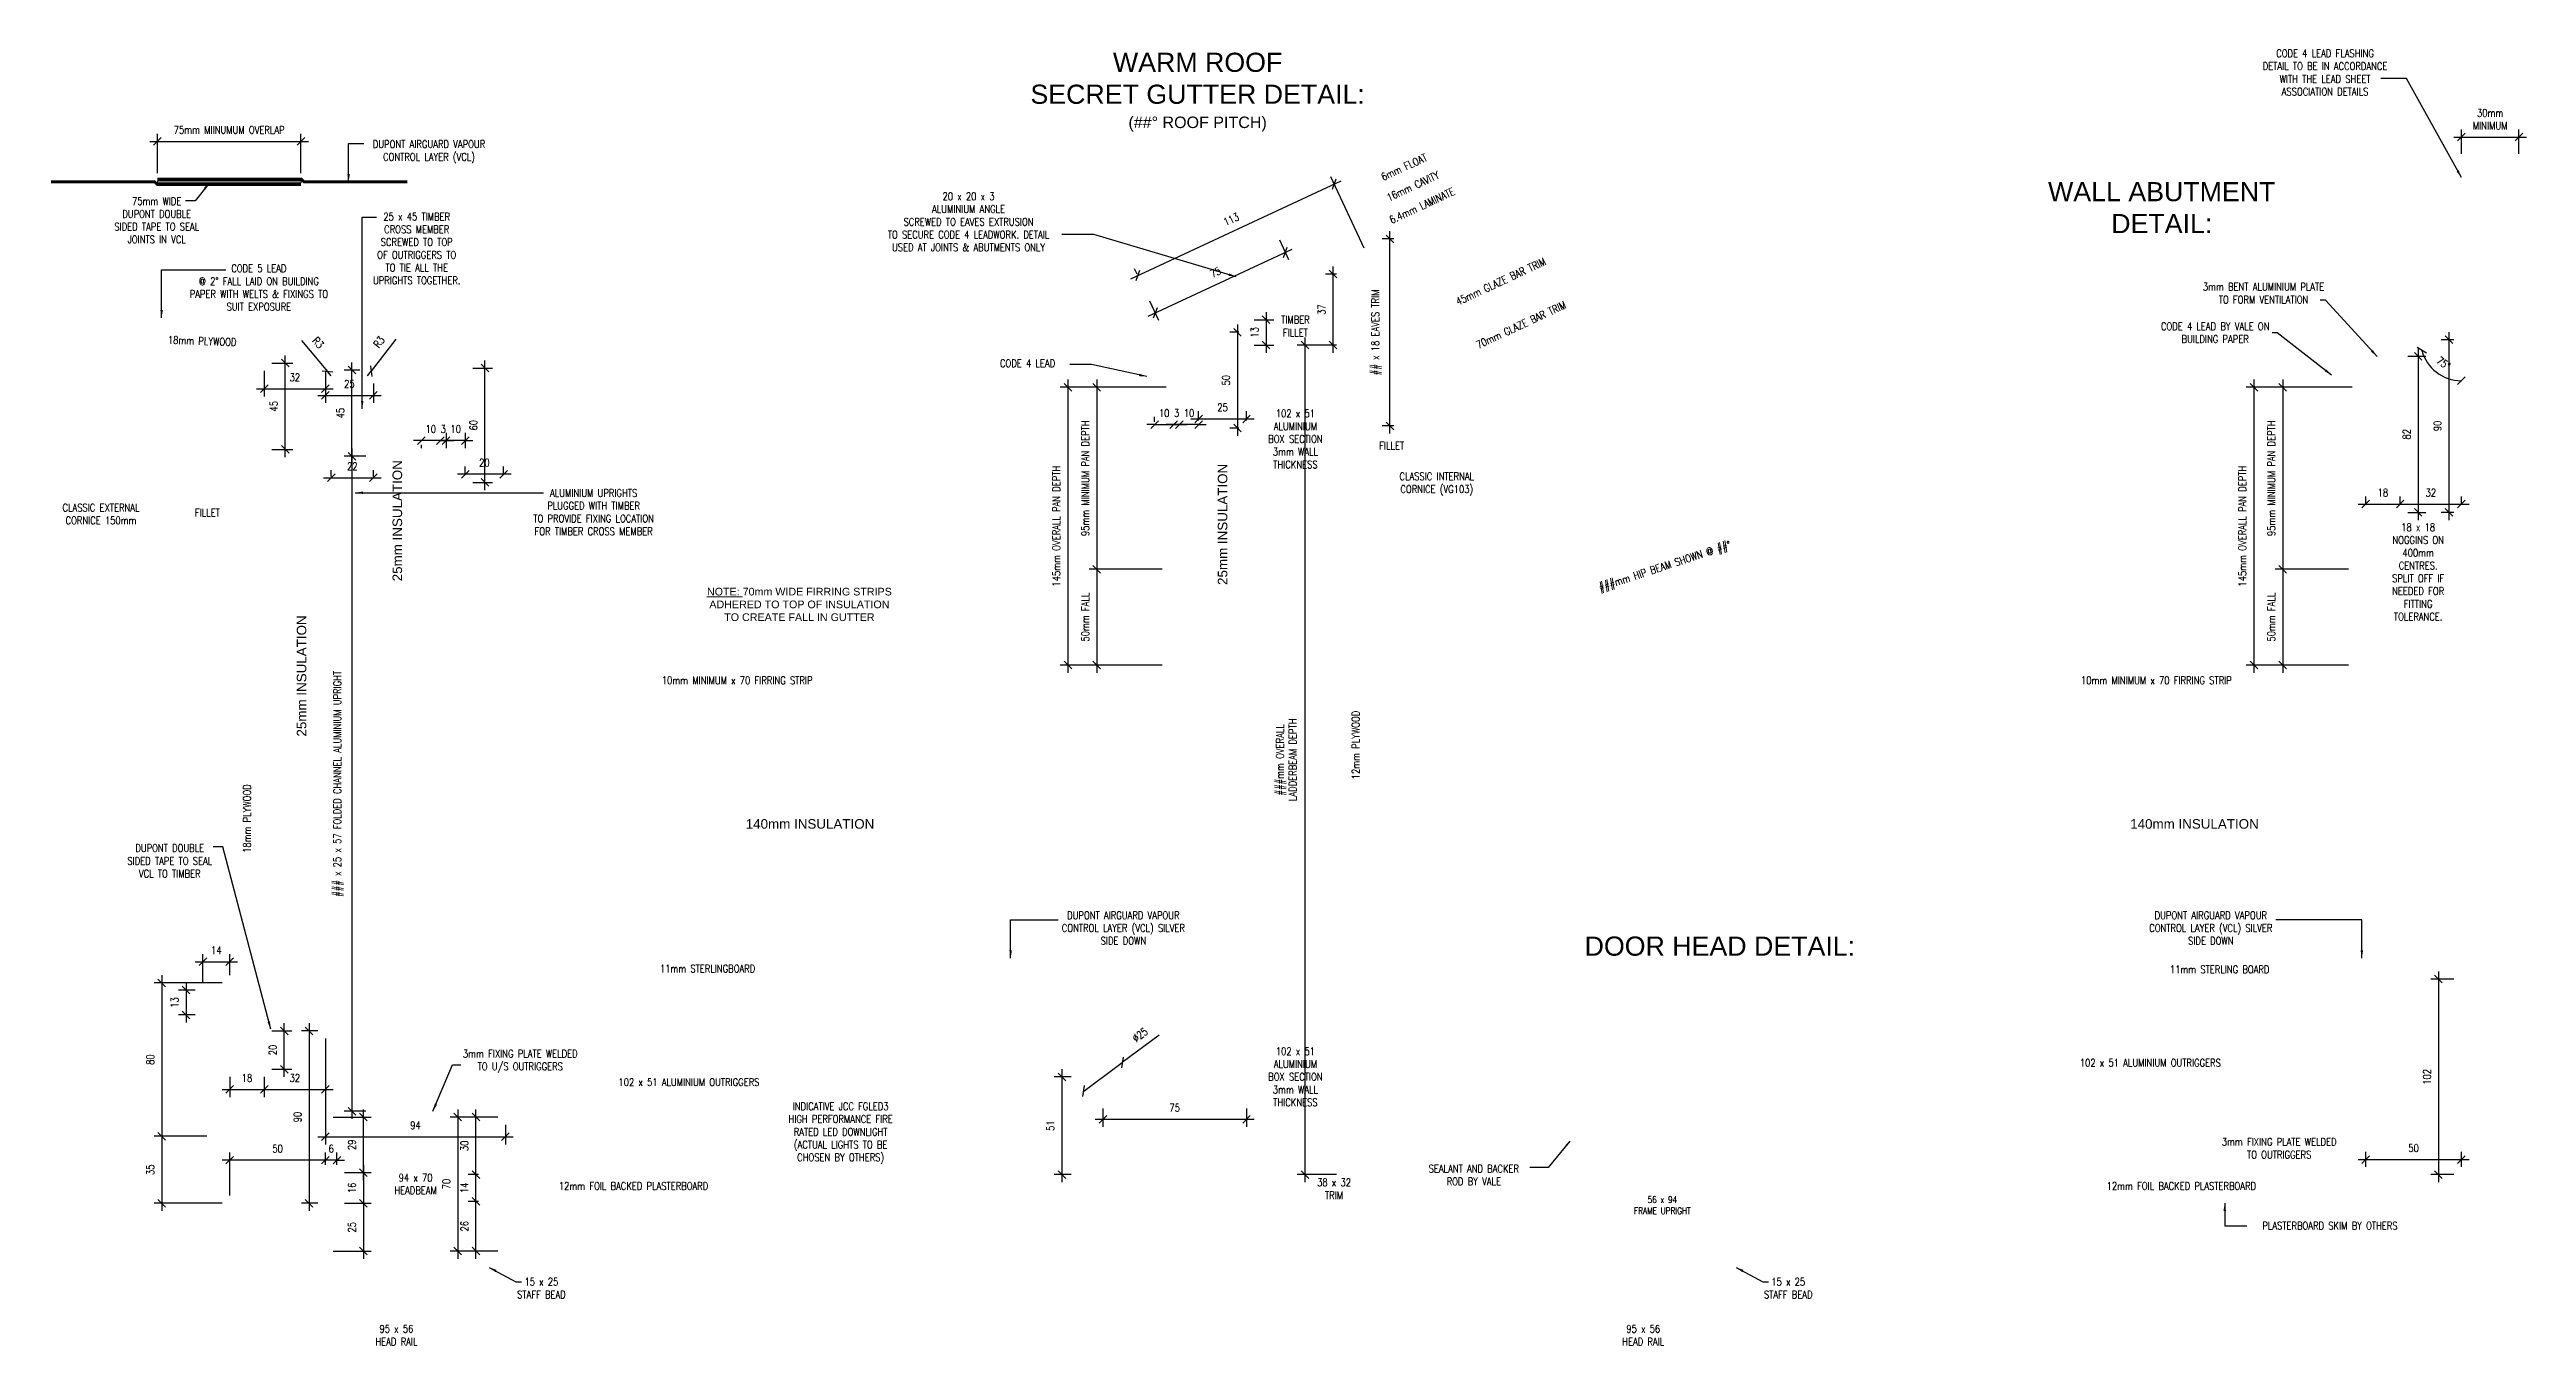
# Model space of a CAD drawing. Header units: millimetres. Extents: x -38686 to 870903, y -23218 to 232707.
# Drawn here: x 727942 to 729235, y 231332 to 232009 of the extents above; entities that cross this region are included whole.
import ezdxf

# ---------------------------------------------------------------- set-up
doc = ezdxf.new("R2010")
doc.units = ezdxf.units.MM
doc.header["$LTSCALE"] = 10
doc.header["$PDMODE"] = 35
doc.header["$PDSIZE"] = 50
doc.linetypes.add('HIDDEN', pattern=[0.375, 0.25, -0.125])
doc.layers.add('44 - Detail Text', color=7, linetype='Continuous')
doc.styles.add('1-1', font='romans.shx', dxfattribs={"width": 0.8, "height": 2})
doc.styles.add('1-1.5', font='romans.shx', dxfattribs={"width": 0.6, "height": 3})
doc.styles.add('1-2', font='romans.shx', dxfattribs={"width": 0.8, "height": 4})
doc.styles.add('1-20', font='romans.shx', dxfattribs={"width": 0.8, "height": 35})
doc.dimstyles.new('1-1.5', dxfattribs={"dimtxt": 3, "dimasz": 3, "dimexe": 3, "dimexo": 3, "dimgap": 2.5, "dimtad": 1, "dimdec": 0, "dimzin": 0, "dimdsep": 46, "dimtxsty": '1-1.5', "dimblk": 'OBLIQUE', "dimcen": 3, "dimdle": 2.5, "dimclrd": 251, "dimclre": 251, "dimclrt": 251, "dimadec": 0, "dimazin": 0, "dimtfac": 1, "dimtdec": 0, "dimtix": 1, "dimtmove": 1, "dimatfit": 3, "dimfxl": 1, "dimtolj": 1, "dimtzin": 0, "dimlwd": 25, "dimarcsym": 0})
doc.dimstyles.new('1-2', dxfattribs={"dimtxt": 4, "dimasz": 4, "dimexe": 4, "dimexo": 4, "dimgap": 4, "dimtad": 1, "dimdec": 0, "dimzin": 0, "dimdsep": 46, "dimtxsty": '1-2', "dimblk": 'OBLIQUE', "dimcen": 4, "dimdle": 4, "dimclrd": 251, "dimclre": 251, "dimclrt": 251, "dimadec": 0, "dimazin": 0, "dimtfac": 1, "dimtdec": 0, "dimtix": 1, "dimtmove": 1, "dimatfit": 3, "dimfxl": 1, "dimtolj": 1, "dimtzin": 0, "dimlwd": 25, "dimarcsym": 0})

msp = doc.modelspace()

# ---------------------------------------------------------------- texts
at = {"layer": '44 - Detail Text', "color": 8, "lineweight": 9, "style": '1-2', "width": 0.8}
for s, p in [('45mm GLAZE BAR TRIM', (728677.539, 231875.06)), ('70mm GLAZE BAR TRIM', (728688.104, 231852.403))]:
    msp.add_text(s, height=4, rotation=25, dxfattribs=at).set_placement(p)
at = {"layer": '44 - Detail Text', "color": 8, "lineweight": 9, "attachment_point": 5}
for s, insert, char_height, style in [('\\A1;{\\fArial|b0|i0|c0|p34;\\W1;WARM ROOF\\PSECRET GUTTER DETAIL:\\P\\H0.6x;(##%%D ROOF PITCH)}', (728541.471, 231986.498), 10, '1-20'), ('CODE 4 LEAD FLASHING \\PDETAIL TO BE IN ACCORDANCE\\PWITH THE LEAD SHEET \\PASSOCIATION DETAILS', (729130.275, 231996.722), 4, '1-2'), ('DUPONT AIRGUARD VAPOUR\\PCONTROL LAYER (VCL)', (728140.075, 231955.335), 4, '1-2'), ('75mm WIDE\\PDUPONT DOUBLE\\PSIDED TAPE TO SEAL\\PJOINTS IN VCL', (727997.868, 231919.562), 4, '1-2'), ('25 x 45 TIMBER\\PCROSS MEMBER\\PSCREWED TO TOP\\POF OUTRIGGERS TO\\PTO TIE ALL THE\\PUPRIGHTS TOGETHER.', (728133.646, 231904.851), 4, '1-2'), ('3mm BENT ALUMINIUM PLATE\\PTO FORM VENTILATION', (729098.149, 231881.515), 4, '1-2'), ('TIMBER\\PFILLET', (728592.548, 231864.325), 4, '1-2'), ('CODE 4 LEAD', (728452.672, 231844.931), 4, '1-2'), ('102 x 51\\PALUMINIUM\\PBOX SECTION\\P3mm WALL\\PTHICKNESS', (728592.548, 231805.417), 4, '1-2'), ('FILLET', (728642.822, 231801.89), 4, '1-2'), ('CLASSIC INTERNAL\\PCORNICE (VG103)', (728666.377, 231781.89), 4, '1-2'), ('CLASSIC EXTERNAL\\PCORNICE 150mm', (727968.774, 231766.229), 4, '1-2'), ('FILLET', (728024.343, 231766.991), 4, '1-2'), ('ALUMINIUM UPRIGHTS\\PPLUGGED WITH TIMBER\\PTO PROVIDE FIXING LOCATION\\PFOR TIMBER CROSS MEMBER', (728226.043, 231767.228), 4, '1-2'), ('{\\fArial|b0|i0|c0|p34;\\W1;\\L\\C3;NOTE:\\l 70mm WIDE FIRRING STRIPS\\PADHERED TO TOP OF INSULATION\\PTO CREATE FALL IN GUTTER}', (728333.512, 231719.024), 4, '1-2'), ('10mm MINIMUM x 70 FIRRING STRIP', (728301.016, 231679.417), 4, '1-2'), ('10mm MINIMUM x 70 FIRRING STRIP', (729042.186, 231679.417), 4, '1-2'), ('{\\fArial|b0|i0|c0|p34;\\W1;\\C3;140mm INSULATION}', (728339.048, 231604.417), 5, '1-2'), ('{\\fArial|b0|i0|c0|p34;\\W1;\\C3;140mm INSULATION}', (729062.076, 231604.417), 5, '1-2'), ('DUPONT DOUBLE\\PSIDED TAPE TO SEAL\\PVCL TO TIMBER', (728004.673, 231585.151), 4, '1-2'), ('\\A1;{\\fArial|b0|i0|c0|p34;\\W1;DOOR HEAD DETAIL:}', (728814.214, 231540.585), 10, '1-20'), ('11mm STERLINGBOARD', (728285.548, 231528.917), 4, '1-2'), ('3mm FIXING PLATE WELDED\\PTO U/S OUTRIGGERS', (728187.72, 231480.498), 4, '1-2'), ('102 x 51\\PALUMINIUM\\PBOX SECTION\\P3mm WALL\\PTHICKNESS', (728592.548, 231472.417), 4, '1-2'), ('3mm FIXING PLATE WELDED\\PTO OUTRIGGERS', (729106.317, 231435.136), 4, '1-2'), ('94 x 70\\PHEADBEAM', (728133.048, 231416.417), 4, '1-2'), ('38 x 32\\PTRIM', (728612.739, 231413.947), 4, '1-2'), ('PLASTERBOARD SKIM BY OTHERS', (729132.837, 231394.693), 4, '1-2'), ('15 x 25\\PSTAFF BEAD', (728198.77, 231362.091), 4, '1-2'), ('15 x 25\\PSTAFF BEAD', (728849.917, 231362.091), 4, '1-2'), ('95 x 56\\PHEAD RAIL', (728123.048, 231337.504), 4, '1-2'), ('95 x 56\\PHEAD RAIL', (728774.195, 231337.504), 4, '1-2')]:
    msp.add_mtext(s, dxfattribs=dict(at, insert=insert, char_height=char_height, style=style))
at = {"layer": '44 - Detail Text', "color": 8, "lineweight": 9, "style": '1-2'}
for s, insert, char_height, attachment_point, rotation in [('6mm FLOAT', (728649.283, 231947.34), 4, 5, 25), ('16mm CAVITY', (728653.932, 231937.371), 4, 5, 25), ('6.4mm LAMINATE', (728658.666, 231927.22), 4, 5, 25), ('{\\fArial|b0|i0|c0|p34;\\W1;\\C3;25mm INSULATION}', (728123.548, 231762.737), 5, 5, 90), ('{\\fArial|b0|i0|c0|p34;\\W1;\\C3;25mm INSULATION}', (728554.548, 231760.833), 5, 5, 90), ('###mm HIP BEAM SHOWN @ ##° ', (728820.798, 231747.249), 4, 9, 18.25), ('{\\fArial|b0|i0|c0|p34;\\W1;\\C3;25mm INSULATION}', (728073.548, 231681.691), 5, 5, 90)]:
    msp.add_mtext(s, dxfattribs=dict(at, insert=insert, char_height=char_height, attachment_point=attachment_point, rotation=rotation))
at = {"layer": '44 - Detail Text', "color": 8, "lineweight": 9, "attachment_point": 5}
for s, insert, char_height, width, style in [('\\A1;{\\fArial|b0|i0|c0|p34;\\W1;WALL ABUTMENT DETAIL:}', (729044.988, 231926.204), 10, 124.57067, '1-20'), ('20 x 20 x 3\\PALUMINIUM ANGLE\\PSCREWED TO EAVES EXTRUSION\\PTO SECURE CODE 4 LEADWORK. DETAIL USED AT JOINTS & ABUTMENTS ONLY', (728421.844, 231918.771), 4, 105.13682, '1-2'), ('CODE 5 LEAD\\P@ 2%%D FALL LAID ON BUILDING PAPER WITH WELTS & FIXINGS TO SUIT EXPOSURE', (728051.221, 231884.44), 4, 83.62148, '1-2'), ('18 x 18 NOGGINS ON 400mm CENTRES. SPLIT OFF IF NEEDED FOR FITTING TOLERANCE.', (729178.903, 231735.984), 4, 30.15724, '1-2'), ('DUPONT AIRGUARD VAPOUR\\PCONTROL LAYER (VCL) SILVER SIDE DOWN', (728502.689, 231550.08), 4, 71.30113, '1-2'), ('DUPONT AIRGUARD VAPOUR\\PCONTROL LAYER (VCL) SILVER SIDE DOWN', (729070.61, 231550.08), 4, 71.30113, '1-2'), ('102 x 51 ALUMINIUM OUTRIGGERS', (728275.808, 231469.622), 4, 72.22341, '1-2'), ('102 x 51 ALUMINIUM OUTRIGGERS', (729039.036, 231479.718), 4, 72.22341, '1-2'), ('INDICATIVE JCC FGLED3 HIGH PERFORMANCE FIRE RATED LED DOWNLIGHT\\P(ACTUAL LIGHTS TO BE\\PCHOSEN BY OTHERS)', (728355.048, 231443.023), 4, 59.55287, '1-1'), ('SEALANT AND BACKER ROD BY VALE', (728685.712, 231421.1), 4, 60.67153, '1-2'), ('56 x 94\\PFRAME UPRIGHT', (728784.195, 231405.381), 3.5, 34.04915, '1-1')]:
    msp.add_mtext(s, dxfattribs=dict(at, insert=insert, char_height=char_height, width=width, style=style))
at = {"layer": '44 - Detail Text', "color": 8, "lineweight": 9, "char_height": 4, "attachment_point": 5, "style": '1-2', "bg_fill": 3, "box_fill_scale": 1.5, "bg_fill_color": 256, "bg_fill_transparency": 0}
for s, insert, rotation in [('18mm PLYWOOD', (728021.613, 231856.564), 358), ('12mm PLYWOOD', (728624.048, 231645.65), 90), ('18mm PLYWOOD', (728045.048, 231607.219), 90)]:
    msp.add_mtext(s, dxfattribs=dict(at, insert=insert, rotation=rotation))
at = {"layer": '44 - Detail Text', "color": 8, "lineweight": 9, "ltscale": 10, "insert": (729072.891, 231860.87), "char_height": 4, "width": 62.43556, "attachment_point": 5, "style": '1-2'}
msp.add_mtext('CODE 4 LEAD BY VALE ON BUILDING PAPER', dxfattribs=at)
at = {"layer": '44 - Detail Text', "color": 8, "lineweight": 9, "char_height": 4, "attachment_point": 5, "style": '1-2', "bg_fill": 3, "box_fill_scale": 1.5, "bg_fill_color": 256, "bg_fill_transparency": 0}
for s, insert in [('11mm STERLING BOARD', (729075.222, 231528.471)), ('12mm FOIL BACKED PLASTERBOARD', (728246.898, 231415.417)), ('12mm FOIL BACKED PLASTERBOARD', (729055.222, 231415.417))]:
    msp.add_mtext(s, dxfattribs=dict(at, insert=insert))

# ---------------------------------------------------------------- blocks, each defined once
blk = doc.blocks.new('_Oblique')
at = {"color": 0, "linetype": 'ByBlock', "lineweight": -2}
blk.add_line((-0.5, -0.5), (0.5, 0.5), dxfattribs=at)
blk = doc.blocks.new('*D2044')
at = {"layer": '44 - Detail Text', "color": 251, "lineweight": 25, "transparency": 16777216}
blk.add_line((728105.8, 231410.4), (728105.8, 231377.4), dxfattribs=at)
at = {"layer": '44 - Detail Text', "color": 251, "lineweight": -2, "transparency": 16777216}
for p, q in [((728096, 231406.4), (728109.8, 231406.4)), ((728090, 231381.4), (728109.8, 231381.4))]:
    blk.add_line(p, q, dxfattribs=at)
at = {"layer": 'Defpoints', "color": 0, "transparency": 16777216}
for p in [(728092, 231406.4), (728086, 231381.4), (728105.8, 231381.4)]:
    blk.add_point(p, dxfattribs=at)
at = {"layer": '44 - Detail Text', "color": 251, "lineweight": 25, "transparency": 16777216, "xscale": 4, "yscale": 4, "zscale": 4}
for p, rotation in [((728105.8, 231406.4), 90), ((728105.8, 231381.4), 270)]:
    blk.add_blockref('_Oblique', p, dxfattribs=dict(at, rotation=rotation))
at = {"layer": '44 - Detail Text', "color": 251, "lineweight": 9, "transparency": 16777216, "insert": (728099.8, 231393.9), "char_height": 4, "attachment_point": 5, "rotation": 90, "style": '1-2'}
blk.add_mtext('\\A1;25', dxfattribs=at)
blk = doc.blocks.new('*D1877')
at = {"layer": '44 - Detail Text', "color": 251, "lineweight": -2, "transparency": 16777216}
for p, q in [((728096, 231422.4), (728109.8, 231422.4)), ((728096, 231406.4), (728109.8, 231406.4))]:
    blk.add_line(p, q, dxfattribs=at)
at = {"layer": '44 - Detail Text', "color": 251, "lineweight": 25, "transparency": 16777216}
blk.add_line((728105.8, 231426.4), (728105.8, 231402.4), dxfattribs=at)
at = {"layer": 'Defpoints', "color": 0, "transparency": 16777216}
for p in [(728092, 231422.4), (728092, 231406.4), (728105.8, 231406.4)]:
    blk.add_point(p, dxfattribs=at)
at = {"layer": '44 - Detail Text', "color": 251, "lineweight": 25, "transparency": 16777216, "xscale": 4, "yscale": 4, "zscale": 4}
for p, rotation in [((728105.8, 231422.4), 90), ((728105.8, 231406.4), 270)]:
    blk.add_blockref('_Oblique', p, dxfattribs=dict(at, rotation=rotation))
at = {"layer": '44 - Detail Text', "color": 251, "lineweight": 9, "transparency": 16777216, "insert": (728099.8, 231414.4), "char_height": 4, "attachment_point": 5, "rotation": 90, "style": '1-2'}
blk.add_mtext('\\A1;16', dxfattribs=at)
blk = doc.blocks.new('*D2045')
at = {"layer": '44 - Detail Text', "color": 251, "lineweight": -2, "transparency": 16777216}
for p, q in [((728090, 231451.4), (728109.8, 231451.4)), ((728098, 231422.4), (728109.8, 231422.4))]:
    blk.add_line(p, q, dxfattribs=at)
at = {"layer": '44 - Detail Text', "color": 251, "lineweight": 25, "transparency": 16777216}
blk.add_line((728105.8, 231418.4), (728105.8, 231455.4), dxfattribs=at)
at = {"layer": 'Defpoints', "color": 0, "transparency": 16777216}
for p in [(728086, 231451.4), (728105.8, 231451.4), (728094, 231422.4)]:
    blk.add_point(p, dxfattribs=at)
at = {"layer": '44 - Detail Text', "color": 251, "lineweight": 25, "transparency": 16777216, "xscale": 4, "yscale": 4, "zscale": 4}
for p, rotation in [((728105.8, 231451.4), 90), ((728105.8, 231422.4), 270)]:
    blk.add_blockref('_Oblique', p, dxfattribs=dict(at, rotation=rotation))
at = {"layer": '44 - Detail Text', "color": 251, "lineweight": 9, "transparency": 16777216, "insert": (728099.8, 231436.9), "char_height": 4, "attachment_point": 5, "rotation": 90, "style": '1-2'}
blk.add_mtext('\\A1;29', dxfattribs=at)
blk = doc.blocks.new('*D2046')
at = {"layer": '44 - Detail Text', "color": 251, "lineweight": -2, "transparency": 16777216}
for p, q in [((728086, 231492.4), (728086, 231437.1)), ((728180, 231447.4), (728180, 231437.1))]:
    blk.add_line(p, q, dxfattribs=at)
at = {"layer": '44 - Detail Text', "color": 251, "lineweight": 25, "transparency": 16777216}
blk.add_line((728082, 231441.1), (728184, 231441.1), dxfattribs=at)
at = {"layer": 'Defpoints', "color": 0, "transparency": 16777216}
for p in [(728086, 231496.4), (728180, 231451.4), (728180, 231441.1)]:
    blk.add_point(p, dxfattribs=at)
at = {"layer": '44 - Detail Text', "color": 251, "lineweight": 25, "transparency": 16777216, "xscale": 4, "yscale": 4, "zscale": 4, "rotation": 180}
blk.add_blockref('_Oblique', (728086, 231441.1), dxfattribs=at)
at = {"layer": '44 - Detail Text', "color": 251, "lineweight": 25, "transparency": 16777216, "xscale": 4, "yscale": 4, "zscale": 4}
blk.add_blockref('_Oblique', (728180, 231441.1), dxfattribs=at)
at = {"layer": '44 - Detail Text', "color": 251, "lineweight": 9, "transparency": 16777216, "insert": (728133, 231447.1), "char_height": 4, "attachment_point": 5, "style": '1-2'}
blk.add_mtext('\\A1;94', dxfattribs=at)
blk = doc.blocks.new('*D2047')
at = {"layer": '44 - Detail Text', "color": 251, "lineweight": -2, "transparency": 16777216}
for p, q in [((728166, 231407.4), (728160.6, 231407.4)), ((728176, 231381.4), (728160.6, 231381.4))]:
    blk.add_line(p, q, dxfattribs=at)
at = {"layer": '44 - Detail Text', "color": 251, "lineweight": 25, "transparency": 16777216}
blk.add_line((728164.6, 231377.4), (728164.6, 231411.4), dxfattribs=at)
at = {"layer": 'Defpoints', "color": 0, "transparency": 16777216}
for p in [(728164.6, 231407.4), (728170, 231407.4), (728180, 231381.4)]:
    blk.add_point(p, dxfattribs=at)
at = {"layer": '44 - Detail Text', "color": 251, "lineweight": 25, "transparency": 16777216, "xscale": 4, "yscale": 4, "zscale": 4}
for p, rotation in [((728164.6, 231407.4), 90), ((728164.6, 231381.4), 270)]:
    blk.add_blockref('_Oblique', p, dxfattribs=dict(at, rotation=rotation))
at = {"layer": '44 - Detail Text', "color": 251, "lineweight": 9, "transparency": 16777216, "insert": (728158.6, 231394.4), "char_height": 4, "attachment_point": 5, "rotation": 90, "style": '1-2'}
blk.add_mtext('\\A1;26', dxfattribs=at)
blk = doc.blocks.new('*D2048')
at = {"layer": '44 - Detail Text', "color": 251, "lineweight": -2, "transparency": 16777216}
for p, q in [((728166, 231421.4), (728160.6, 231421.4)), ((728166, 231407.4), (728160.6, 231407.4))]:
    blk.add_line(p, q, dxfattribs=at)
at = {"layer": '44 - Detail Text', "color": 251, "lineweight": 25, "transparency": 16777216}
blk.add_line((728164.6, 231403.4), (728164.6, 231425.4), dxfattribs=at)
at = {"layer": 'Defpoints', "color": 0, "transparency": 16777216}
for p in [(728164.6, 231421.4), (728170, 231421.4), (728170, 231407.4)]:
    blk.add_point(p, dxfattribs=at)
at = {"layer": '44 - Detail Text', "color": 251, "lineweight": 25, "transparency": 16777216, "xscale": 4, "yscale": 4, "zscale": 4}
for p, rotation in [((728164.6, 231421.4), 90), ((728164.6, 231407.4), 270)]:
    blk.add_blockref('_Oblique', p, dxfattribs=dict(at, rotation=rotation))
at = {"layer": '44 - Detail Text', "color": 251, "lineweight": 9, "transparency": 16777216, "insert": (728158.6, 231414.4), "char_height": 4, "attachment_point": 5, "rotation": 90, "style": '1-2'}
blk.add_mtext('\\A1;14', dxfattribs=at)
blk = doc.blocks.new('*D1878')
at = {"layer": '44 - Detail Text', "color": 251, "lineweight": -2, "transparency": 16777216}
for p, q in [((728176, 231451.4), (728160.6, 231451.4)), ((728166, 231421.4), (728160.6, 231421.4))]:
    blk.add_line(p, q, dxfattribs=at)
at = {"layer": '44 - Detail Text', "color": 251, "lineweight": 25, "transparency": 16777216}
blk.add_line((728164.6, 231417.4), (728164.6, 231455.4), dxfattribs=at)
at = {"layer": 'Defpoints', "color": 0, "transparency": 16777216}
for p in [(728164.6, 231451.4), (728180, 231451.4), (728170, 231421.4)]:
    blk.add_point(p, dxfattribs=at)
at = {"layer": '44 - Detail Text', "color": 251, "lineweight": 25, "transparency": 16777216, "xscale": 4, "yscale": 4, "zscale": 4}
for p, rotation in [((728164.6, 231451.4), 90), ((728164.6, 231421.4), 270)]:
    blk.add_blockref('_Oblique', p, dxfattribs=dict(at, rotation=rotation))
at = {"layer": '44 - Detail Text', "color": 251, "lineweight": 9, "transparency": 16777216, "insert": (728158.6, 231436.4), "char_height": 4, "attachment_point": 5, "rotation": 90, "style": '1-2'}
blk.add_mtext('\\A1;30', dxfattribs=at)
blk = doc.blocks.new('*D1879')
at = {"layer": '44 - Detail Text', "color": 251, "lineweight": -2, "transparency": 16777216}
for p, q in [((728176, 231451.4), (728151.1, 231451.4)), ((728176, 231381.4), (728151.1, 231381.4))]:
    blk.add_line(p, q, dxfattribs=at)
at = {"layer": '44 - Detail Text', "color": 251, "lineweight": 25, "transparency": 16777216}
blk.add_line((728155.1, 231455.4), (728155.1, 231377.4), dxfattribs=at)
at = {"layer": 'Defpoints', "color": 0, "transparency": 16777216}
for p in [(728180, 231451.4), (728155.1, 231381.4), (728180, 231381.4)]:
    blk.add_point(p, dxfattribs=at)
at = {"layer": '44 - Detail Text', "color": 251, "lineweight": 25, "transparency": 16777216, "xscale": 4, "yscale": 4, "zscale": 4}
for p, rotation in [((728155.1, 231451.4), 90), ((728155.1, 231381.4), 270)]:
    blk.add_blockref('_Oblique', p, dxfattribs=dict(at, rotation=rotation))
at = {"layer": '44 - Detail Text', "color": 251, "lineweight": 9, "transparency": 16777216, "insert": (728149.1, 231416.4), "char_height": 4, "attachment_point": 5, "rotation": 90, "style": '1-2'}
blk.add_mtext('\\A1;70', dxfattribs=at)
blk = doc.blocks.new('*D2049')
at = {"layer": '44 - Detail Text', "color": 251, "lineweight": -2, "transparency": 16777216}
for p, q in [((728086, 231426.4), (728086, 231432.9)), ((728092, 231426.4), (728092, 231432.9))]:
    blk.add_line(p, q, dxfattribs=at)
at = {"layer": '44 - Detail Text', "color": 251, "lineweight": 25, "transparency": 16777216}
for p, q in [((728086, 231428.9), (728082, 231428.9)), ((728092, 231428.9), (728086, 231428.9)), ((728092, 231428.9), (728096, 231428.9))]:
    blk.add_line(p, q, dxfattribs=at)
at = {"layer": 'Defpoints', "color": 0, "transparency": 16777216}
for p in [(728086, 231428.9), (728086, 231422.4), (728092, 231422.4)]:
    blk.add_point(p, dxfattribs=at)
at = {"layer": '44 - Detail Text', "color": 251, "lineweight": 25, "transparency": 16777216, "xscale": 4, "yscale": 4, "zscale": 4}
blk.add_blockref('_Oblique', (728086, 231428.9), dxfattribs=at)
at = {"layer": '44 - Detail Text', "color": 251, "lineweight": 25, "transparency": 16777216, "xscale": 4, "yscale": 4, "zscale": 4, "rotation": 180}
blk.add_blockref('_Oblique', (728092, 231428.9), dxfattribs=at)
at = {"layer": '44 - Detail Text', "color": 251, "lineweight": 9, "transparency": 16777216, "insert": (728089, 231434.9), "char_height": 4, "attachment_point": 5, "style": '1-2'}
blk.add_mtext('\\A1;6', dxfattribs=at)
blk = doc.blocks.new('*D2050')
at = {"layer": '44 - Detail Text', "color": 251, "lineweight": -2, "transparency": 16777216}
for p, q in [((728036, 231410.4), (728036, 231432.9)), ((728086, 231426.4), (728086, 231432.9))]:
    blk.add_line(p, q, dxfattribs=at)
at = {"layer": '44 - Detail Text', "color": 251, "lineweight": 25, "transparency": 16777216}
blk.add_line((728090, 231428.9), (728032, 231428.9), dxfattribs=at)
at = {"layer": 'Defpoints', "color": 0, "transparency": 16777216}
for p in [(728036, 231428.9), (728086, 231422.4), (728036, 231406.4)]:
    blk.add_point(p, dxfattribs=at)
at = {"layer": '44 - Detail Text', "color": 251, "lineweight": 25, "transparency": 16777216, "xscale": 4, "yscale": 4, "zscale": 4, "rotation": 180}
blk.add_blockref('_Oblique', (728036, 231428.9), dxfattribs=at)
at = {"layer": '44 - Detail Text', "color": 251, "lineweight": 25, "transparency": 16777216, "xscale": 4, "yscale": 4, "zscale": 4}
blk.add_blockref('_Oblique', (728086, 231428.9), dxfattribs=at)
at = {"layer": '44 - Detail Text', "color": 251, "lineweight": 9, "transparency": 16777216, "insert": (728061, 231434.9), "char_height": 4, "attachment_point": 5, "style": '1-2'}
blk.add_mtext('\\A1;50', dxfattribs=at)
blk = doc.blocks.new('*D2051')
at = {"layer": '44 - Detail Text', "color": 251, "lineweight": 25, "transparency": 16777216}
blk.add_line((728077.4, 231500.4), (728077.4, 231402.4), dxfattribs=at)
at = {"layer": '44 - Detail Text', "color": 251, "lineweight": -2, "transparency": 16777216}
for p, q in [((728082, 231496.4), (728073.4, 231496.4)), ((728082, 231406.4), (728073.4, 231406.4))]:
    blk.add_line(p, q, dxfattribs=at)
at = {"layer": 'Defpoints', "color": 0, "transparency": 16777216}
for p in [(728086, 231496.4), (728077.4, 231406.4), (728086, 231406.4)]:
    blk.add_point(p, dxfattribs=at)
at = {"layer": '44 - Detail Text', "color": 251, "lineweight": 25, "transparency": 16777216, "xscale": 4, "yscale": 4, "zscale": 4}
for p, rotation in [((728077.4, 231496.4), 90), ((728077.4, 231406.4), 270)]:
    blk.add_blockref('_Oblique', p, dxfattribs=dict(at, rotation=rotation))
at = {"layer": '44 - Detail Text', "color": 251, "lineweight": 9, "transparency": 16777216, "insert": (728071.4, 231451.4), "char_height": 4, "attachment_point": 5, "rotation": 90, "style": '1-2'}
blk.add_mtext('\\A1;90', dxfattribs=at)
blk = doc.blocks.new('*D2052')
at = {"layer": '44 - Detail Text', "color": 251, "lineweight": -2, "transparency": 16777216}
for p, q in [((728036, 231472.4), (728036, 231461.8)), ((728054, 231472.4), (728054, 231461.8))]:
    blk.add_line(p, q, dxfattribs=at)
at = {"layer": '44 - Detail Text', "color": 251, "lineweight": 25, "transparency": 16777216}
blk.add_line((728032, 231465.8), (728058, 231465.8), dxfattribs=at)
at = {"layer": 'Defpoints', "color": 0, "transparency": 16777216}
for p in [(728036, 231476.4), (728054, 231476.4), (728054, 231465.8)]:
    blk.add_point(p, dxfattribs=at)
at = {"layer": '44 - Detail Text', "color": 251, "lineweight": 25, "transparency": 16777216, "xscale": 4, "yscale": 4, "zscale": 4, "rotation": 180}
blk.add_blockref('_Oblique', (728036, 231465.8), dxfattribs=at)
at = {"layer": '44 - Detail Text', "color": 251, "lineweight": 25, "transparency": 16777216, "xscale": 4, "yscale": 4, "zscale": 4}
blk.add_blockref('_Oblique', (728054, 231465.8), dxfattribs=at)
at = {"layer": '44 - Detail Text', "color": 251, "lineweight": 9, "transparency": 16777216, "insert": (728045, 231471.8), "char_height": 4, "attachment_point": 5, "style": '1-2'}
blk.add_mtext('\\A1;18', dxfattribs=at)
blk = doc.blocks.new('*D2053')
at = {"layer": '44 - Detail Text', "color": 251, "lineweight": -2, "transparency": 16777216}
for p, q in [((728086, 231492.4), (728086, 231461.8)), ((728054, 231472.4), (728054, 231461.8))]:
    blk.add_line(p, q, dxfattribs=at)
at = {"layer": '44 - Detail Text', "color": 251, "lineweight": 25, "transparency": 16777216}
blk.add_line((728050, 231465.8), (728090, 231465.8), dxfattribs=at)
at = {"layer": 'Defpoints', "color": 0, "transparency": 16777216}
for p in [(728086, 231496.4), (728054, 231476.4), (728086, 231465.8)]:
    blk.add_point(p, dxfattribs=at)
at = {"layer": '44 - Detail Text', "color": 251, "lineweight": 25, "transparency": 16777216, "xscale": 4, "yscale": 4, "zscale": 4, "rotation": 180}
blk.add_blockref('_Oblique', (728054, 231465.8), dxfattribs=at)
at = {"layer": '44 - Detail Text', "color": 251, "lineweight": 25, "transparency": 16777216, "xscale": 4, "yscale": 4, "zscale": 4}
blk.add_blockref('_Oblique', (728086, 231465.8), dxfattribs=at)
at = {"layer": '44 - Detail Text', "color": 251, "lineweight": 9, "transparency": 16777216, "insert": (728070, 231471.8), "char_height": 4, "attachment_point": 5, "style": '1-2'}
blk.add_mtext('\\A1;32', dxfattribs=at)
blk = doc.blocks.new('*D2054')
at = {"layer": '44 - Detail Text', "color": 251, "lineweight": 25, "transparency": 16777216}
blk.add_line((728064.5, 231472.4), (728064.5, 231500.4), dxfattribs=at)
at = {"layer": '44 - Detail Text', "color": 251, "lineweight": -2, "transparency": 16777216}
for p, q in [((728058, 231496.4), (728068.5, 231496.4)), ((728058, 231476.4), (728068.5, 231476.4))]:
    blk.add_line(p, q, dxfattribs=at)
at = {"layer": 'Defpoints', "color": 0, "transparency": 16777216}
for p in [(728054, 231496.4), (728064.5, 231496.4), (728054, 231476.4)]:
    blk.add_point(p, dxfattribs=at)
at = {"layer": '44 - Detail Text', "color": 251, "lineweight": 25, "transparency": 16777216, "xscale": 4, "yscale": 4, "zscale": 4}
for p, rotation in [((728064.5, 231496.4), 90), ((728064.5, 231476.4), 270)]:
    blk.add_blockref('_Oblique', p, dxfattribs=dict(at, rotation=rotation))
at = {"layer": '44 - Detail Text', "color": 251, "lineweight": 9, "transparency": 16777216, "insert": (728058.5, 231486.4), "char_height": 4, "attachment_point": 5, "rotation": 90, "style": '1-2'}
blk.add_mtext('\\A1;20', dxfattribs=at)
blk = doc.blocks.new('*D2055')
at = {"layer": '44 - Detail Text', "color": 251, "lineweight": -2, "transparency": 16777216}
for p, q in [((728054, 231841), (728054, 231827.6)), ((728086, 231841), (728086, 231827.6))]:
    blk.add_line(p, q, dxfattribs=at)
at = {"layer": '44 - Detail Text', "color": 251, "lineweight": 25, "transparency": 16777216}
blk.add_line((728050, 231831.6), (728090, 231831.6), dxfattribs=at)
at = {"layer": 'Defpoints', "color": 0, "transparency": 16777216}
for p in [(728054, 231845), (728086, 231845), (728086, 231831.6)]:
    blk.add_point(p, dxfattribs=at)
at = {"layer": '44 - Detail Text', "color": 251, "lineweight": 25, "transparency": 16777216, "xscale": 4, "yscale": 4, "zscale": 4, "rotation": 180}
blk.add_blockref('_Oblique', (728054, 231831.6), dxfattribs=at)
at = {"layer": '44 - Detail Text', "color": 251, "lineweight": 25, "transparency": 16777216, "xscale": 4, "yscale": 4, "zscale": 4}
blk.add_blockref('_Oblique', (728086, 231831.6), dxfattribs=at)
at = {"layer": '44 - Detail Text', "color": 251, "lineweight": 9, "transparency": 16777216, "insert": (728070, 231837.6), "char_height": 4, "attachment_point": 5, "style": '1-2'}
blk.add_mtext('\\A1;32', dxfattribs=at)
blk = doc.blocks.new('*D2056')
at = {"layer": '44 - Detail Text', "color": 251, "lineweight": 25, "transparency": 16777216}
blk.add_line((728065, 231796), (728065, 231849), dxfattribs=at)
at = {"layer": '44 - Detail Text', "color": 251, "lineweight": -2, "transparency": 16777216}
for p, q in [((728058, 231845), (728069, 231845)), ((728058, 231800), (728069, 231800))]:
    blk.add_line(p, q, dxfattribs=at)
at = {"layer": 'Defpoints', "color": 0, "transparency": 16777216}
for p in [(728054, 231845), (728065, 231845), (728054, 231800)]:
    blk.add_point(p, dxfattribs=at)
at = {"layer": '44 - Detail Text', "color": 251, "lineweight": 25, "transparency": 16777216, "xscale": 4, "yscale": 4, "zscale": 4}
for p, rotation in [((728065, 231845), 90), ((728065, 231800), 270)]:
    blk.add_blockref('_Oblique', p, dxfattribs=dict(at, rotation=rotation))
at = {"layer": '44 - Detail Text', "color": 251, "lineweight": 9, "transparency": 16777216, "insert": (728059, 231822.5), "char_height": 4, "attachment_point": 5, "rotation": 90, "style": '1-2'}
blk.add_mtext('\\A1;45', dxfattribs=at)
blk = doc.blocks.new('*D2057')
at = {"layer": '44 - Detail Text', "color": 251, "lineweight": -2, "transparency": 16777216}
for p, q in [((728086, 231834.4), (728086, 231824.2)), ((728111, 231834.4), (728111, 231824.2))]:
    blk.add_line(p, q, dxfattribs=at)
at = {"layer": '44 - Detail Text', "color": 251, "lineweight": 25, "transparency": 16777216}
blk.add_line((728082, 231828.2), (728115, 231828.2), dxfattribs=at)
at = {"layer": 'Defpoints', "color": 0, "transparency": 16777216}
for p in [(728086, 231838.4), (728111, 231838.4), (728111, 231828.2)]:
    blk.add_point(p, dxfattribs=at)
at = {"layer": '44 - Detail Text', "color": 251, "lineweight": 25, "transparency": 16777216, "xscale": 4, "yscale": 4, "zscale": 4, "rotation": 180}
blk.add_blockref('_Oblique', (728086, 231828.2), dxfattribs=at)
at = {"layer": '44 - Detail Text', "color": 251, "lineweight": 25, "transparency": 16777216, "xscale": 4, "yscale": 4, "zscale": 4}
blk.add_blockref('_Oblique', (728111, 231828.2), dxfattribs=at)
at = {"layer": '44 - Detail Text', "color": 251, "lineweight": 9, "transparency": 16777216, "insert": (728098.5, 231834.2), "char_height": 4, "attachment_point": 5, "style": '1-2'}
blk.add_mtext('\\A1;25', dxfattribs=at)
blk = doc.blocks.new('*D2058')
at = {"layer": '44 - Detail Text', "color": 251, "lineweight": -2, "transparency": 16777216}
for p, q in [((728104, 231841.4), (728095.8, 231841.4)), ((728107, 231796.4), (728095.8, 231796.4))]:
    blk.add_line(p, q, dxfattribs=at)
at = {"layer": '44 - Detail Text', "color": 251, "lineweight": 25, "transparency": 16777216}
blk.add_line((728099.8, 231792.4), (728099.8, 231845.4), dxfattribs=at)
at = {"layer": 'Defpoints', "color": 0, "transparency": 16777216}
for p in [(728099.8, 231841.4), (728108, 231841.4), (728111, 231796.4)]:
    blk.add_point(p, dxfattribs=at)
at = {"layer": '44 - Detail Text', "color": 251, "lineweight": 25, "transparency": 16777216, "xscale": 4, "yscale": 4, "zscale": 4}
for p, rotation in [((728099.8, 231841.4), 90), ((728099.8, 231796.4), 270)]:
    blk.add_blockref('_Oblique', p, dxfattribs=dict(at, rotation=rotation))
at = {"layer": '44 - Detail Text', "color": 251, "lineweight": 9, "transparency": 16777216, "insert": (728093.8, 231818.9), "char_height": 4, "attachment_point": 5, "rotation": 90, "style": '1-2'}
blk.add_mtext('\\A1;45', dxfattribs=at)
blk = doc.blocks.new('*D2059')
at = {"layer": '44 - Detail Text', "color": 251, "lineweight": -2, "transparency": 16777216}
for p, q in [((727998.2, 231944.2), (727998.2, 231964.8)), ((728073.2, 231944.2), (728073.2, 231964.8))]:
    blk.add_line(p, q, dxfattribs=at)
at = {"layer": '44 - Detail Text', "color": 251, "lineweight": 25, "transparency": 16777216}
blk.add_line((727994.2, 231960.8), (728077.2, 231960.8), dxfattribs=at)
at = {"layer": 'Defpoints', "color": 0, "transparency": 16777216}
for p in [(728073.2, 231960.8), (727998.2, 231940.2), (728073.2, 231940.2)]:
    blk.add_point(p, dxfattribs=at)
at = {"layer": '44 - Detail Text', "color": 251, "lineweight": 25, "transparency": 16777216, "xscale": 4, "yscale": 4, "zscale": 4, "rotation": 180}
blk.add_blockref('_Oblique', (727998.2, 231960.8), dxfattribs=at)
at = {"layer": '44 - Detail Text', "color": 251, "lineweight": 25, "transparency": 16777216, "xscale": 4, "yscale": 4, "zscale": 4}
blk.add_blockref('_Oblique', (728073.2, 231960.8), dxfattribs=at)
at = {"layer": '44 - Detail Text', "color": 251, "lineweight": 9, "transparency": 16777216, "insert": (728035.7, 231966.8), "char_height": 4, "attachment_point": 5, "style": '1-2'}
blk.add_mtext('\\A1;75mm MIINUMUM OVERLAP', dxfattribs=at)
blk = doc.blocks.new('*D2060')
at = {"layer": '44 - Detail Text', "color": 251, "lineweight": -2, "ltscale": 2, "transparency": 16777216}
for p, q in [((728022, 231521.7), (728022, 231536.5)), ((728036, 231525.4), (728036, 231536.5))]:
    blk.add_line(p, q, dxfattribs=at)
at = {"layer": '44 - Detail Text', "color": 251, "lineweight": 25, "ltscale": 2, "transparency": 16777216}
blk.add_line((728018, 231532.5), (728040, 231532.5), dxfattribs=at)
at = {"layer": 'Defpoints', "color": 0, "ltscale": 2, "transparency": 16777216}
for p in [(728036, 231532.5), (728022, 231517.7), (728036, 231521.4)]:
    blk.add_point(p, dxfattribs=at)
at = {"layer": '44 - Detail Text', "color": 251, "lineweight": 25, "ltscale": 2, "transparency": 16777216, "xscale": 4, "yscale": 4, "zscale": 4, "rotation": 180}
blk.add_blockref('_Oblique', (728022, 231532.5), dxfattribs=at)
at = {"layer": '44 - Detail Text', "color": 251, "lineweight": 25, "ltscale": 2, "transparency": 16777216, "xscale": 4, "yscale": 4, "zscale": 4}
blk.add_blockref('_Oblique', (728036, 231532.5), dxfattribs=at)
at = {"layer": '44 - Detail Text', "color": 251, "lineweight": 9, "ltscale": 2, "transparency": 16777216, "insert": (728029, 231538.5), "char_height": 4, "attachment_point": 5, "style": '1-2'}
blk.add_mtext('\\A1;14', dxfattribs=at)
blk = doc.blocks.new('*D2061')
at = {"layer": '44 - Detail Text', "color": 251, "lineweight": 25, "ltscale": 2, "transparency": 16777216}
blk.add_line((728000.5, 231525.4), (728000.5, 231437.4), dxfattribs=at)
at = {"layer": '44 - Detail Text', "color": 251, "lineweight": -2, "ltscale": 2, "transparency": 16777216}
for p, q in [((728032, 231521.4), (727996.5, 231521.4)), ((728024, 231441.4), (727996.5, 231441.4))]:
    blk.add_line(p, q, dxfattribs=at)
at = {"layer": 'Defpoints', "color": 0, "ltscale": 2, "transparency": 16777216}
for p in [(728036, 231521.4), (728000.5, 231441.4), (728028, 231441.4)]:
    blk.add_point(p, dxfattribs=at)
at = {"layer": '44 - Detail Text', "color": 251, "lineweight": 25, "ltscale": 2, "transparency": 16777216, "xscale": 4, "yscale": 4, "zscale": 4}
for p, rotation in [((728000.5, 231521.4), 90), ((728000.5, 231441.4), 270)]:
    blk.add_blockref('_Oblique', p, dxfattribs=dict(at, rotation=rotation))
at = {"layer": '44 - Detail Text', "color": 251, "lineweight": 9, "ltscale": 2, "transparency": 16777216, "insert": (727994.5, 231481.4), "char_height": 4, "attachment_point": 5, "rotation": 90, "style": '1-2'}
blk.add_mtext('\\A1;80', dxfattribs=at)
blk = doc.blocks.new('*D2062')
at = {"layer": '44 - Detail Text', "color": 251, "lineweight": -2, "ltscale": 2, "transparency": 16777216}
for p, q in [((728018, 231517.7), (728009.2, 231517.7)), ((728018, 231504.7), (728009.2, 231504.7))]:
    blk.add_line(p, q, dxfattribs=at)
at = {"layer": '44 - Detail Text', "color": 251, "lineweight": 25, "ltscale": 2, "transparency": 16777216}
blk.add_line((728013.2, 231521.7), (728013.2, 231500.7), dxfattribs=at)
at = {"layer": 'Defpoints', "color": 0, "ltscale": 2, "transparency": 16777216}
for p in [(728022, 231517.7), (728013.2, 231504.7), (728022, 231504.7)]:
    blk.add_point(p, dxfattribs=at)
at = {"layer": '44 - Detail Text', "color": 251, "lineweight": 25, "ltscale": 2, "transparency": 16777216, "xscale": 4, "yscale": 4, "zscale": 4}
for p, rotation in [((728013.2, 231517.7), 90), ((728013.2, 231504.7), 270)]:
    blk.add_blockref('_Oblique', p, dxfattribs=dict(at, rotation=rotation))
at = {"layer": '44 - Detail Text', "color": 251, "lineweight": 9, "ltscale": 2, "transparency": 16777216, "insert": (728007.2, 231511.2), "char_height": 4, "attachment_point": 5, "rotation": 90, "style": '1-2'}
blk.add_mtext('\\A1;13', dxfattribs=at)
blk = doc.blocks.new('*D1880')
at = {"layer": '44 - Detail Text', "color": 251, "lineweight": 25, "transparency": 16777216}
blk.add_line((728000.5, 231445.4), (728000.5, 231402.4), dxfattribs=at)
at = {"layer": '44 - Detail Text', "color": 251, "lineweight": -2, "transparency": 16777216}
for p, q in [((728024, 231441.4), (727996.5, 231441.4)), ((728032, 231406.4), (727996.5, 231406.4))]:
    blk.add_line(p, q, dxfattribs=at)
at = {"layer": 'Defpoints', "color": 0, "transparency": 16777216}
for p in [(728028, 231441.4), (728000.5, 231406.4), (728036, 231406.4)]:
    blk.add_point(p, dxfattribs=at)
at = {"layer": '44 - Detail Text', "color": 251, "lineweight": 25, "transparency": 16777216, "xscale": 4, "yscale": 4, "zscale": 4}
for p, rotation in [((728000.5, 231441.4), 90), ((728000.5, 231406.4), 270)]:
    blk.add_blockref('_Oblique', p, dxfattribs=dict(at, rotation=rotation))
at = {"layer": '44 - Detail Text', "color": 251, "lineweight": 9, "transparency": 16777216, "insert": (727994.5, 231423.9), "char_height": 4, "attachment_point": 5, "rotation": 90, "style": '1-2'}
blk.add_mtext('\\A1;35', dxfattribs=at)
blk = doc.blocks.new('*D2063')
at = {"layer": '44 - Detail Text', "color": 251, "lineweight": 25, "transparency": 16777216}
blk.add_line((728641.9, 231808.2), (728641.9, 231913.9), dxfattribs=at)
at = {"layer": '44 - Detail Text', "color": 251, "lineweight": -2, "transparency": 16777216}
for p, q in [((728644, 231909.9), (728637.9, 231909.9)), ((728644, 231812.2), (728637.9, 231812.2))]:
    blk.add_line(p, q, dxfattribs=at)
at = {"layer": 'Defpoints', "color": 0, "transparency": 16777216}
for p in [(728641.9, 231909.9), (728648, 231909.9), (728648, 231812.2)]:
    blk.add_point(p, dxfattribs=at)
at = {"layer": '44 - Detail Text', "color": 251, "lineweight": 25, "transparency": 16777216, "xscale": 4, "yscale": 4, "zscale": 4}
for p, rotation in [((728641.9, 231909.9), 90), ((728641.9, 231812.2), 270)]:
    blk.add_blockref('_Oblique', p, dxfattribs=dict(at, rotation=rotation))
at = {"layer": '44 - Detail Text', "color": 251, "lineweight": 9, "transparency": 16777216, "insert": (728634.9, 231861.1), "char_height": 4, "attachment_point": 5, "rotation": 90, "style": '1-2'}
blk.add_mtext('\\A1;## x 18 EAVES TRIM', dxfattribs=at)
blk = doc.blocks.new('*D1881')
at = {"layer": '44 - Detail Text', "color": 251, "lineweight": -2, "transparency": 16777216}
for p, q in [((728571, 231867.7), (728581.2, 231867.7)), ((728571, 231854.4), (728581.2, 231854.4))]:
    blk.add_line(p, q, dxfattribs=at)
at = {"layer": '44 - Detail Text', "color": 251, "lineweight": 25, "transparency": 16777216}
blk.add_line((728577.2, 231871.7), (728577.2, 231850.4), dxfattribs=at)
at = {"layer": 'Defpoints', "color": 0, "transparency": 16777216}
for p in [(728567, 231867.7), (728567, 231854.4), (728577.2, 231854.4)]:
    blk.add_point(p, dxfattribs=at)
at = {"layer": '44 - Detail Text', "color": 251, "lineweight": 25, "transparency": 16777216, "xscale": 4, "yscale": 4, "zscale": 4}
for p, rotation in [((728577.2, 231867.7), 90), ((728577.2, 231854.4), 270)]:
    blk.add_blockref('_Oblique', p, dxfattribs=dict(at, rotation=rotation))
at = {"layer": '44 - Detail Text', "color": 251, "lineweight": 9, "transparency": 16777216, "insert": (728571.2, 231861.1), "char_height": 4, "attachment_point": 5, "rotation": 90, "style": '1-2'}
blk.add_mtext('\\A1;13', dxfattribs=at)
blk = doc.blocks.new('*D1855')
at = {"layer": '44 - Detail Text', "color": 251, "lineweight": -2, "transparency": 16777216}
for p, q in [((728614, 231891.5), (728608.2, 231891.5)), ((728614, 231854.4), (728608.2, 231854.4))]:
    blk.add_line(p, q, dxfattribs=at)
at = {"layer": '44 - Detail Text', "color": 251, "lineweight": 25, "transparency": 16777216}
blk.add_line((728612.2, 231850.4), (728612.2, 231895.5), dxfattribs=at)
at = {"layer": 'Defpoints', "color": 0, "transparency": 16777216}
for p in [(728612.2, 231891.5), (728618, 231891.5), (728618, 231854.4)]:
    blk.add_point(p, dxfattribs=at)
at = {"layer": '44 - Detail Text', "color": 251, "lineweight": 25, "transparency": 16777216, "xscale": 4, "yscale": 4, "zscale": 4}
for p, rotation in [((728612.2, 231891.5), 90), ((728612.2, 231854.4), 270)]:
    blk.add_blockref('_Oblique', p, dxfattribs=dict(at, rotation=rotation))
at = {"layer": '44 - Detail Text', "color": 251, "lineweight": 9, "transparency": 16777216, "insert": (728606.2, 231873), "char_height": 4, "attachment_point": 5, "rotation": 90, "style": '1-2'}
blk.add_mtext('\\A1;37', dxfattribs=at)
blk = doc.blocks.new('*D1856')
at = {"layer": '44 - Detail Text', "color": 251, "lineweight": 25, "transparency": 16777216}
blk.add_line((728488.8, 231836.4), (728488.8, 231733.4), dxfattribs=at)
at = {"layer": '44 - Detail Text', "color": 251, "lineweight": -2, "transparency": 16777216}
for p, q in [((728525, 231832.4), (728484.8, 231832.4)), ((728523, 231737.4), (728484.8, 231737.4))]:
    blk.add_line(p, q, dxfattribs=at)
at = {"layer": 'Defpoints', "color": 0, "transparency": 16777216}
for p in [(728529, 231832.4), (728488.8, 231737.4), (728527, 231737.4)]:
    blk.add_point(p, dxfattribs=at)
at = {"layer": '44 - Detail Text', "color": 251, "lineweight": 25, "transparency": 16777216, "xscale": 4, "yscale": 4, "zscale": 4}
for p, rotation in [((728488.8, 231832.4), 90), ((728488.8, 231737.4), 270)]:
    blk.add_blockref('_Oblique', p, dxfattribs=dict(at, rotation=rotation))
at = {"layer": '44 - Detail Text', "color": 251, "lineweight": 9, "transparency": 16777216, "insert": (728482.8, 231784.9), "char_height": 4, "attachment_point": 5, "rotation": 90, "style": '1-2'}
blk.add_mtext('\\A1;95mm MINIMUM PAN DEPTH', dxfattribs=at)
blk = doc.blocks.new('*D1857')
at = {"layer": '44 - Detail Text', "color": 251, "lineweight": -2, "transparency": 16777216}
for p, q in [((728523, 231737.4), (728484.8, 231737.4)), ((728523, 231687.4), (728484.8, 231687.4))]:
    blk.add_line(p, q, dxfattribs=at)
at = {"layer": '44 - Detail Text', "color": 251, "lineweight": 25, "transparency": 16777216}
blk.add_line((728488.8, 231741.4), (728488.8, 231683.4), dxfattribs=at)
at = {"layer": 'Defpoints', "color": 0, "transparency": 16777216}
for p in [(728527, 231737.4), (728488.8, 231687.4), (728527, 231687.4)]:
    blk.add_point(p, dxfattribs=at)
at = {"layer": '44 - Detail Text', "color": 251, "lineweight": 25, "transparency": 16777216, "xscale": 4, "yscale": 4, "zscale": 4}
for p, rotation in [((728488.8, 231737.4), 90), ((728488.8, 231687.4), 270)]:
    blk.add_blockref('_Oblique', p, dxfattribs=dict(at, rotation=rotation))
at = {"layer": '44 - Detail Text', "color": 251, "lineweight": 9, "transparency": 16777216, "insert": (728482.8, 231712.4), "char_height": 4, "attachment_point": 5, "rotation": 90, "style": '1-2'}
blk.add_mtext('\\A1;50mm FALL', dxfattribs=at)
blk = doc.blocks.new('*D1858')
at = {"layer": '44 - Detail Text', "color": 251, "lineweight": 25, "transparency": 16777216}
blk.add_line((728473.7, 231836.4), (728473.7, 231683.4), dxfattribs=at)
at = {"layer": '44 - Detail Text', "color": 251, "lineweight": -2, "transparency": 16777216}
for p, q in [((728525, 231832.4), (728469.7, 231832.4)), ((728523, 231687.4), (728469.7, 231687.4))]:
    blk.add_line(p, q, dxfattribs=at)
at = {"layer": 'Defpoints', "color": 0, "transparency": 16777216}
for p in [(728529, 231832.4), (728473.7, 231687.4), (728527, 231687.4)]:
    blk.add_point(p, dxfattribs=at)
at = {"layer": '44 - Detail Text', "color": 251, "lineweight": 25, "transparency": 16777216, "xscale": 4, "yscale": 4, "zscale": 4}
for p, rotation in [((728473.7, 231832.4), 90), ((728473.7, 231687.4), 270)]:
    blk.add_blockref('_Oblique', p, dxfattribs=dict(at, rotation=rotation))
at = {"layer": '44 - Detail Text', "color": 251, "lineweight": 9, "transparency": 16777216, "insert": (728467.7, 231759.9), "char_height": 4, "attachment_point": 5, "rotation": 90, "style": '1-2'}
blk.add_mtext('\\A1;145mm OVERALL PAN DEPTH', dxfattribs=at)
blk = doc.blocks.new('*D2001')
at = {"layer": '44 - Detail Text', "color": 251, "lineweight": 25, "transparency": 16777216}
blk.add_line((728538, 231815.9), (728571, 231815.9), dxfattribs=at)
at = {"layer": '44 - Detail Text', "color": 251, "lineweight": -2, "transparency": 16777216}
for p, q in [((728542, 231815.1), (728542, 231819.9)), ((728567, 231815.1), (728567, 231819.9))]:
    blk.add_line(p, q, dxfattribs=at)
at = {"layer": 'Defpoints', "color": 0, "transparency": 16777216}
for p in [(728542, 231811.1), (728567, 231815.9), (728567, 231811.1)]:
    blk.add_point(p, dxfattribs=at)
at = {"layer": '44 - Detail Text', "color": 251, "lineweight": 25, "transparency": 16777216, "xscale": 4, "yscale": 4, "zscale": 4, "rotation": 180}
blk.add_blockref('_Oblique', (728542, 231815.9), dxfattribs=at)
at = {"layer": '44 - Detail Text', "color": 251, "lineweight": 25, "transparency": 16777216, "xscale": 4, "yscale": 4, "zscale": 4}
blk.add_blockref('_Oblique', (728567, 231815.9), dxfattribs=at)
at = {"layer": '44 - Detail Text', "color": 251, "lineweight": 9, "transparency": 16777216, "insert": (728554.5, 231821.9), "char_height": 4, "attachment_point": 5, "style": '1-2'}
blk.add_mtext('\\A1;25', dxfattribs=at)
blk = doc.blocks.new('*D2002')
at = {"layer": '44 - Detail Text', "color": 251, "lineweight": -2, "transparency": 16777216}
for p, q in [((728563, 231861.1), (728558.3, 231861.1)), ((728563, 231811.1), (728558.3, 231811.1))]:
    blk.add_line(p, q, dxfattribs=at)
at = {"layer": '44 - Detail Text', "color": 251, "lineweight": 25, "transparency": 16777216}
blk.add_line((728562.3, 231865.1), (728562.3, 231807.1), dxfattribs=at)
at = {"layer": 'Defpoints', "color": 0, "transparency": 16777216}
for p in [(728567, 231861.1), (728562.3, 231811.1), (728567, 231811.1)]:
    blk.add_point(p, dxfattribs=at)
at = {"layer": '44 - Detail Text', "color": 251, "lineweight": 25, "transparency": 16777216, "xscale": 4, "yscale": 4, "zscale": 4}
for p, rotation in [((728562.3, 231861.1), 90), ((728562.3, 231811.1), 270)]:
    blk.add_blockref('_Oblique', p, dxfattribs=dict(at, rotation=rotation))
at = {"layer": '44 - Detail Text', "color": 251, "lineweight": 9, "transparency": 16777216, "insert": (728556.3, 231836.1), "char_height": 4, "attachment_point": 5, "rotation": 90, "style": '1-2'}
blk.add_mtext('\\A1;50', dxfattribs=at)
blk = doc.blocks.new('*D2003')
at = {"layer": '44 - Detail Text', "color": 251, "lineweight": -2, "transparency": 16777216}
for p, q in [((728614, 231854.4), (728593.5, 231854.4)), ((728614, 231421.4), (728593.5, 231421.4))]:
    blk.add_line(p, q, dxfattribs=at)
at = {"layer": '44 - Detail Text', "color": 251, "lineweight": 25, "transparency": 16777216}
blk.add_line((728597.5, 231858.4), (728597.5, 231417.4), dxfattribs=at)
at = {"layer": 'Defpoints', "color": 0, "transparency": 16777216}
for p in [(728618, 231854.4), (728597.5, 231421.4), (728618, 231421.4)]:
    blk.add_point(p, dxfattribs=at)
at = {"layer": '44 - Detail Text', "color": 251, "lineweight": 25, "transparency": 16777216, "xscale": 4, "yscale": 4, "zscale": 4}
for p, rotation in [((728597.5, 231854.4), 90), ((728597.5, 231421.4), 270)]:
    blk.add_blockref('_Oblique', p, dxfattribs=dict(at, rotation=rotation))
at = {"layer": '44 - Detail Text', "color": 251, "lineweight": 9, "transparency": 16777216, "insert": (728587.8, 231637.9), "char_height": 4, "attachment_point": 5, "rotation": 90, "style": '1-2'}
blk.add_mtext('\\A1;###mm OVERALL\\PLADDERBEAM DEPTH', dxfattribs=at)
blk = doc.blocks.new('*D1859')
at = {"layer": '44 - Detail Text', "color": 251, "lineweight": 25, "transparency": 16777216}
for p, q in [((728519, 231812.9), (728515, 231812.9)), ((728519, 231812.9), (728529, 231812.9)), ((728529, 231812.9), (728533, 231812.9))]:
    blk.add_line(p, q, dxfattribs=at)
at = {"layer": '44 - Detail Text', "color": 251, "lineweight": -2, "transparency": 16777216}
blk.add_line((728519, 231814.3), (728519, 231816.9), dxfattribs=at)
at = {"layer": 'Defpoints', "color": 0, "transparency": 16777216}
for p in [(728519, 231810.3), (728529, 231812.9), (728529, 231812.9)]:
    blk.add_point(p, dxfattribs=at)
at = {"layer": '44 - Detail Text', "color": 251, "lineweight": 25, "transparency": 16777216, "xscale": 4, "yscale": 4, "zscale": 4}
blk.add_blockref('_Oblique', (728519, 231812.9), dxfattribs=at)
at = {"layer": '44 - Detail Text', "color": 251, "lineweight": 25, "transparency": 16777216, "xscale": 4, "yscale": 4, "zscale": 4, "rotation": 180}
blk.add_blockref('_Oblique', (728529, 231812.9), dxfattribs=at)
at = {"layer": '44 - Detail Text', "color": 251, "lineweight": 9, "transparency": 16777216, "insert": (728524, 231818.9), "char_height": 4, "attachment_point": 5, "style": '1-2'}
blk.add_mtext('\\A1;10', dxfattribs=at)
blk = doc.blocks.new('*D1860')
at = {"layer": '44 - Detail Text', "color": 251, "lineweight": 25, "transparency": 16777216}
for p, q in [((728532, 231812.9), (728528, 231812.9)), ((728542, 231812.9), (728532, 231812.9)), ((728542, 231812.9), (728546, 231812.9))]:
    blk.add_line(p, q, dxfattribs=at)
at = {"layer": 'Defpoints', "color": 0, "transparency": 16777216}
for p in [(728532, 231812.9), (728532, 231812.9), (728542, 231812.9)]:
    blk.add_point(p, dxfattribs=at)
at = {"layer": '44 - Detail Text', "color": 251, "lineweight": 25, "transparency": 16777216, "xscale": 4, "yscale": 4, "zscale": 4}
blk.add_blockref('_Oblique', (728532, 231812.9), dxfattribs=at)
at = {"layer": '44 - Detail Text', "color": 251, "lineweight": 25, "transparency": 16777216, "xscale": 4, "yscale": 4, "zscale": 4, "rotation": 180}
blk.add_blockref('_Oblique', (728542, 231812.9), dxfattribs=at)
at = {"layer": '44 - Detail Text', "color": 251, "lineweight": 9, "transparency": 16777216, "insert": (728537, 231818.9), "char_height": 4, "attachment_point": 5, "style": '1-2'}
blk.add_mtext('\\A1;10', dxfattribs=at)
blk = doc.blocks.new('*D1861')
at = {"layer": '44 - Detail Text', "color": 251, "lineweight": 25, "transparency": 16777216}
for p, q in [((728529, 231812.9), (728525, 231812.9)), ((728529, 231812.9), (728532, 231812.9)), ((728532, 231812.9), (728536, 231812.9))]:
    blk.add_line(p, q, dxfattribs=at)
at = {"layer": 'Defpoints', "color": 0, "transparency": 16777216}
for p in [(728529, 231812.9), (728532, 231812.9), (728532, 231812.9)]:
    blk.add_point(p, dxfattribs=at)
at = {"layer": '44 - Detail Text', "color": 251, "lineweight": 25, "transparency": 16777216, "xscale": 4, "yscale": 4, "zscale": 4}
blk.add_blockref('_Oblique', (728529, 231812.9), dxfattribs=at)
at = {"layer": '44 - Detail Text', "color": 251, "lineweight": 25, "transparency": 16777216, "xscale": 4, "yscale": 4, "zscale": 4, "rotation": 180}
blk.add_blockref('_Oblique', (728532, 231812.9), dxfattribs=at)
at = {"layer": '44 - Detail Text', "color": 251, "lineweight": 9, "transparency": 16777216, "insert": (728530.5, 231818.9), "char_height": 4, "attachment_point": 5, "style": '1-2'}
blk.add_mtext('\\A1;3', dxfattribs=at)
blk = doc.blocks.new('*D2004')
at = {"layer": '44 - Detail Text', "color": 251, "lineweight": 25, "transparency": 16777216}
blk.add_line((728506.6, 231889), (728616.4, 231940.2), dxfattribs=at)
at = {"layer": '44 - Detail Text', "color": 251, "lineweight": -2, "transparency": 16777216}
for p, q in [((728628.4, 231905.1), (728611.1, 231942.2)), ((728509.9, 231891.4), (728508.5, 231894.3))]:
    blk.add_line(p, q, dxfattribs=at)
at = {"layer": 'Defpoints', "color": 0, "transparency": 16777216}
for p in [(728612.8, 231938.5), (728630, 231901.5), (728511.6, 231887.8)]:
    blk.add_point(p, dxfattribs=at)
at = {"layer": '44 - Detail Text', "color": 251, "lineweight": 25, "transparency": 16777216, "xscale": 4, "yscale": 4, "zscale": 4}
for p, rotation in [((728612.8, 231938.5), 24.99999999853727), ((728510.2, 231890.7), 204.9999999985373)]:
    blk.add_blockref('_Oblique', p, dxfattribs=dict(at, rotation=rotation))
at = {"layer": '44 - Detail Text', "color": 251, "lineweight": 9, "transparency": 16777216, "insert": (728559, 231920.1), "char_height": 4, "attachment_point": 5, "rotation": 25, "style": '1-2'}
blk.add_mtext('\\A1;113', dxfattribs=at)
blk = doc.blocks.new('*D2005')
at = {"layer": '44 - Detail Text', "color": 251, "lineweight": 25, "transparency": 16777216}
blk.add_line((728515.7, 231869.5), (728590.9, 231904.5), dxfattribs=at)
at = {"layer": '44 - Detail Text', "color": 251, "lineweight": -2, "transparency": 16777216}
for p, q in [((728584.3, 231909.3), (728589, 231899.2)), ((728516.3, 231877.6), (728521, 231867.5))]:
    blk.add_line(p, q, dxfattribs=at)
at = {"layer": 'Defpoints', "color": 0, "transparency": 16777216}
for p in [(728582.6, 231912.9), (728587.3, 231902.9), (728514.6, 231881.2)]:
    blk.add_point(p, dxfattribs=at)
at = {"layer": '44 - Detail Text', "color": 251, "lineweight": 25, "transparency": 16777216, "xscale": 4, "yscale": 4, "zscale": 4}
for p, rotation in [((728587.3, 231902.9), 24.99999999853727), ((728519.3, 231871.2), 204.9999999985373)]:
    blk.add_blockref('_Oblique', p, dxfattribs=dict(at, rotation=rotation))
at = {"layer": '44 - Detail Text', "color": 251, "lineweight": 9, "transparency": 16777216, "insert": (728550.8, 231892.4), "char_height": 4, "attachment_point": 5, "rotation": 25, "style": '1-2'}
blk.add_mtext('\\A1;75', dxfattribs=at)
blk = doc.blocks.new('*D2006')
at = {"layer": '44 - Detail Text', "color": 251, "lineweight": 25, "transparency": 16777216}
blk.add_line((728169.3, 231778.7), (728169.3, 231846.4), dxfattribs=at)
at = {"layer": '44 - Detail Text', "color": 251, "lineweight": -2, "transparency": 16777216}
for p, q in [((728163, 231842.4), (728173.3, 231842.4)), ((728163, 231782.7), (728173.3, 231782.7))]:
    blk.add_line(p, q, dxfattribs=at)
at = {"layer": 'Defpoints', "color": 0, "transparency": 16777216}
for p in [(728159, 231842.4), (728169.3, 231842.4), (728159, 231782.7)]:
    blk.add_point(p, dxfattribs=at)
at = {"layer": '44 - Detail Text', "color": 251, "lineweight": 25, "transparency": 16777216, "xscale": 4, "yscale": 4, "zscale": 4}
for p, rotation in [((728169.3, 231842.4), 90), ((728169.3, 231782.7), 270)]:
    blk.add_blockref('_Oblique', p, dxfattribs=dict(at, rotation=rotation))
at = {"layer": '44 - Detail Text', "color": 251, "lineweight": 9, "transparency": 16777216, "insert": (728163.3, 231812.6), "char_height": 4, "attachment_point": 5, "rotation": 90, "style": '1-2'}
blk.add_mtext('\\A1;60', dxfattribs=at)
blk = doc.blocks.new('*D2007')
at = {"layer": '44 - Detail Text', "color": 251, "lineweight": 25, "transparency": 16777216}
blk.add_line((728183, 231787), (728155, 231787), dxfattribs=at)
at = {"layer": '44 - Detail Text', "color": 251, "lineweight": -2, "transparency": 16777216}
for p, q in [((728159, 231786.7), (728159, 231791)), ((728179, 231786.7), (728179, 231791))]:
    blk.add_line(p, q, dxfattribs=at)
at = {"layer": 'Defpoints', "color": 0, "transparency": 16777216}
for p in [(728159, 231787), (728159, 231782.7), (728179, 231782.7)]:
    blk.add_point(p, dxfattribs=at)
at = {"layer": '44 - Detail Text', "color": 251, "lineweight": 25, "transparency": 16777216, "xscale": 4, "yscale": 4, "zscale": 4, "rotation": 180}
blk.add_blockref('_Oblique', (728159, 231787), dxfattribs=at)
at = {"layer": '44 - Detail Text', "color": 251, "lineweight": 25, "transparency": 16777216, "xscale": 4, "yscale": 4, "zscale": 4}
blk.add_blockref('_Oblique', (728179, 231787), dxfattribs=at)
at = {"layer": '44 - Detail Text', "color": 251, "lineweight": 9, "transparency": 16777216, "insert": (728169, 231793), "char_height": 4, "attachment_point": 5, "style": '1-2'}
blk.add_mtext('\\A1;20', dxfattribs=at)
blk = doc.blocks.new('*D1862')
at = {"layer": '44 - Detail Text', "color": 251, "lineweight": 25, "transparency": 16777216}
for p in [(728521.4, 231494.2), (728482, 231465)]:
    blk.add_line(p, (728502.1, 231479.9), dxfattribs=at)
at = {"layer": 'Defpoints', "color": 0, "transparency": 16777216}
for p in [(728502.1, 231479.9), (728482, 231465)]:
    blk.add_point(p, dxfattribs=at)
at = {"layer": '44 - Detail Text', "color": 251, "lineweight": 25, "transparency": 16777216, "xscale": 4, "yscale": 4, "zscale": 4}
for p, rotation in [((728502.1, 231479.9), 216.6066023092549), ((728482, 231465), 36.60660230925488)]:
    blk.add_blockref('_Oblique', p, dxfattribs=dict(at, rotation=rotation))
at = {"layer": '44 - Detail Text', "color": 251, "lineweight": 9, "transparency": 16777216, "insert": (728511.4, 231494.3), "char_height": 4, "attachment_point": 5, "rotation": 36.6066, "style": '1-2'}
blk.add_mtext('\\A1;∅25', dxfattribs=at)
blk = doc.blocks.new('*D2008')
at = {"layer": '44 - Detail Text', "color": 251, "lineweight": 25, "transparency": 16777216}
blk.add_line((728488, 231450.3), (728571, 231450.3), dxfattribs=at)
at = {"layer": '44 - Detail Text', "color": 251, "lineweight": -2, "transparency": 16777216}
for p, q in [((728492, 231455.9), (728492, 231446.3)), ((728567, 231455.9), (728567, 231446.3))]:
    blk.add_line(p, q, dxfattribs=at)
at = {"layer": 'Defpoints', "color": 0, "transparency": 16777216}
for p in [(728492, 231459.9), (728567, 231459.9), (728567, 231450.3)]:
    blk.add_point(p, dxfattribs=at)
at = {"layer": '44 - Detail Text', "color": 251, "lineweight": 25, "transparency": 16777216, "xscale": 4, "yscale": 4, "zscale": 4, "rotation": 180}
blk.add_blockref('_Oblique', (728492, 231450.3), dxfattribs=at)
at = {"layer": '44 - Detail Text', "color": 251, "lineweight": 25, "transparency": 16777216, "xscale": 4, "yscale": 4, "zscale": 4}
blk.add_blockref('_Oblique', (728567, 231450.3), dxfattribs=at)
at = {"layer": '44 - Detail Text', "color": 251, "lineweight": 9, "transparency": 16777216, "insert": (728529.5, 231456.3), "char_height": 4, "attachment_point": 5, "style": '1-2'}
blk.add_mtext('\\A1;75', dxfattribs=at)
blk = doc.blocks.new('*D2009')
at = {"layer": '44 - Detail Text', "color": 251, "lineweight": -2, "transparency": 16777216}
for p, q in [((728475.5, 231472.4), (728466.6, 231472.4)), ((728475.5, 231421.4), (728466.6, 231421.4))]:
    blk.add_line(p, q, dxfattribs=at)
at = {"layer": '44 - Detail Text', "color": 251, "lineweight": 25, "transparency": 16777216}
blk.add_line((728470.6, 231476.4), (728470.6, 231417.4), dxfattribs=at)
at = {"layer": 'Defpoints', "color": 0, "transparency": 16777216}
for p in [(728479.5, 231472.4), (728470.6, 231421.4), (728479.5, 231421.4)]:
    blk.add_point(p, dxfattribs=at)
at = {"layer": '44 - Detail Text', "color": 251, "lineweight": 25, "transparency": 16777216, "xscale": 4, "yscale": 4, "zscale": 4}
for p, rotation in [((728470.6, 231472.4), 90), ((728470.6, 231421.4), 270)]:
    blk.add_blockref('_Oblique', p, dxfattribs=dict(at, rotation=rotation))
at = {"layer": '44 - Detail Text', "color": 251, "lineweight": 9, "transparency": 16777216, "insert": (728464.6, 231446.9), "char_height": 4, "attachment_point": 5, "rotation": 90, "style": '1-2'}
blk.add_mtext('\\A1;51', dxfattribs=at)
blk = doc.blocks.new('*D2012')
at = {"layer": '44 - Detail Text', "color": 251, "lineweight": -2, "transparency": 16777216}
for p, q in [((728107, 231796.4), (728095.8, 231796.4)), ((728107, 231454.4), (728095.8, 231454.4))]:
    blk.add_line(p, q, dxfattribs=at)
at = {"layer": '44 - Detail Text', "color": 251, "lineweight": 25, "transparency": 16777216}
blk.add_line((728099.8, 231800.4), (728099.8, 231450.4), dxfattribs=at)
at = {"layer": 'Defpoints', "color": 0, "transparency": 16777216}
for p in [(728111, 231796.4), (728099.8, 231454.4), (728111, 231454.4)]:
    blk.add_point(p, dxfattribs=at)
at = {"layer": '44 - Detail Text', "color": 251, "lineweight": 25, "transparency": 16777216, "xscale": 4, "yscale": 4, "zscale": 4}
for p, rotation in [((728099.8, 231796.4), 90), ((728099.8, 231454.4), 270)]:
    blk.add_blockref('_Oblique', p, dxfattribs=dict(at, rotation=rotation))
at = {"layer": '44 - Detail Text', "color": 251, "lineweight": 9, "transparency": 16777216, "insert": (728092.8, 231625.4), "char_height": 4, "attachment_point": 5, "rotation": 90, "style": '1-2'}
blk.add_mtext('\\A1;### x 25 x 57 FOLDED CHANNEL ALUMINIUM UPRIGHT', dxfattribs=at)
blk = doc.blocks.new('*D1864')
at = {"layer": '44 - Detail Text', "color": 251, "lineweight": 25, "transparency": 16777216}
blk.add_line((728085, 231785.2), (728115, 231785.2), dxfattribs=at)
at = {"layer": '44 - Detail Text', "color": 251, "lineweight": -2, "transparency": 16777216}
for p, q in [((728089, 231785.8), (728089, 231789.2)), ((728111, 231785.8), (728111, 231789.2))]:
    blk.add_line(p, q, dxfattribs=at)
at = {"layer": 'Defpoints', "color": 0, "transparency": 16777216}
for p in [(728089, 231781.8), (728111, 231785.2), (728111, 231781.8)]:
    blk.add_point(p, dxfattribs=at)
at = {"layer": '44 - Detail Text', "color": 251, "lineweight": 25, "transparency": 16777216, "xscale": 4, "yscale": 4, "zscale": 4, "rotation": 180}
blk.add_blockref('_Oblique', (728089, 231785.2), dxfattribs=at)
at = {"layer": '44 - Detail Text', "color": 251, "lineweight": 25, "transparency": 16777216, "xscale": 4, "yscale": 4, "zscale": 4}
blk.add_blockref('_Oblique', (728111, 231785.2), dxfattribs=at)
at = {"layer": '44 - Detail Text', "color": 251, "lineweight": 9, "transparency": 16777216, "insert": (728100, 231791.2), "char_height": 4, "attachment_point": 5, "style": '1-2'}
blk.add_mtext('\\A1;22', dxfattribs=at)
blk = doc.blocks.new('*D1865')
at = {"layer": '44 - Detail Text', "color": 251, "lineweight": 25, "transparency": 16777216}
for p, q in [((728136, 231804.6), (728132, 231804.6)), ((728146, 231804.6), (728136, 231804.6)), ((728146, 231804.6), (728150, 231804.6))]:
    blk.add_line(p, q, dxfattribs=at)
at = {"layer": '44 - Detail Text', "color": 251, "lineweight": -2, "transparency": 16777216}
blk.add_line((728136, 231802.4), (728136, 231800.6), dxfattribs=at)
at = {"layer": 'Defpoints', "color": 0, "transparency": 16777216}
for p in [(728136, 231806.4), (728136, 231804.6), (728146, 231804.6)]:
    blk.add_point(p, dxfattribs=at)
at = {"layer": '44 - Detail Text', "color": 251, "lineweight": 25, "transparency": 16777216, "xscale": 4, "yscale": 4, "zscale": 4}
blk.add_blockref('_Oblique', (728136, 231804.6), dxfattribs=at)
at = {"layer": '44 - Detail Text', "color": 251, "lineweight": 25, "transparency": 16777216, "xscale": 4, "yscale": 4, "zscale": 4, "rotation": 180}
blk.add_blockref('_Oblique', (728146, 231804.6), dxfattribs=at)
at = {"layer": '44 - Detail Text', "color": 251, "lineweight": 9, "transparency": 16777216, "insert": (728141, 231810.6), "char_height": 4, "attachment_point": 5, "style": '1-2'}
blk.add_mtext('\\A1;10', dxfattribs=at)
blk = doc.blocks.new('*D1866')
at = {"layer": '44 - Detail Text', "color": 251, "lineweight": -2, "transparency": 16777216}
for p, q in [((728149, 231808.6), (728149, 231800.6)), ((728159, 231808.6), (728159, 231800.6))]:
    blk.add_line(p, q, dxfattribs=at)
at = {"layer": '44 - Detail Text', "color": 251, "lineweight": 25, "transparency": 16777216}
for p, q in [((728149, 231804.6), (728145, 231804.6)), ((728159, 231804.6), (728149, 231804.6)), ((728159, 231804.6), (728163, 231804.6))]:
    blk.add_line(p, q, dxfattribs=at)
at = {"layer": 'Defpoints', "color": 0, "transparency": 16777216}
for p in [(728149, 231812.6), (728159, 231812.6), (728149, 231804.6)]:
    blk.add_point(p, dxfattribs=at)
at = {"layer": '44 - Detail Text', "color": 251, "lineweight": 25, "transparency": 16777216, "xscale": 4, "yscale": 4, "zscale": 4}
blk.add_blockref('_Oblique', (728149, 231804.6), dxfattribs=at)
at = {"layer": '44 - Detail Text', "color": 251, "lineweight": 25, "transparency": 16777216, "xscale": 4, "yscale": 4, "zscale": 4, "rotation": 180}
blk.add_blockref('_Oblique', (728159, 231804.6), dxfattribs=at)
at = {"layer": '44 - Detail Text', "color": 251, "lineweight": 9, "transparency": 16777216, "insert": (728154, 231810.6), "char_height": 4, "attachment_point": 5, "style": '1-2'}
blk.add_mtext('\\A1;10', dxfattribs=at)
blk = doc.blocks.new('*D1867')
at = {"layer": '44 - Detail Text', "color": 251, "lineweight": 25, "transparency": 16777216}
for p, q in [((728146, 231804.6), (728142, 231804.6)), ((728146, 231804.6), (728149, 231804.6)), ((728149, 231804.6), (728153, 231804.6))]:
    blk.add_line(p, q, dxfattribs=at)
at = {"layer": 'Defpoints', "color": 0, "transparency": 16777216}
for p in [(728146, 231804.6), (728149, 231804.6), (728149, 231804.6)]:
    blk.add_point(p, dxfattribs=at)
at = {"layer": '44 - Detail Text', "color": 251, "lineweight": 25, "transparency": 16777216, "xscale": 4, "yscale": 4, "zscale": 4}
blk.add_blockref('_Oblique', (728146, 231804.6), dxfattribs=at)
at = {"layer": '44 - Detail Text', "color": 251, "lineweight": 25, "transparency": 16777216, "xscale": 4, "yscale": 4, "zscale": 4, "rotation": 180}
blk.add_blockref('_Oblique', (728149, 231804.6), dxfattribs=at)
at = {"layer": '44 - Detail Text', "color": 251, "lineweight": 9, "transparency": 16777216, "insert": (728147.5, 231810.6), "char_height": 4, "attachment_point": 5, "style": '1-2'}
blk.add_mtext('\\A1;3', dxfattribs=at)
blk = doc.blocks.new('*D1868')
at = {"layer": '44 - Detail Text', "color": 251, "lineweight": 25, "transparency": 16777216}
for p in [(728122.8, 231857.6), (728108, 231838.4)]:
    blk.add_line(p, (728109.9, 231840.8), dxfattribs=at)
at = {"layer": 'Defpoints', "color": 0, "transparency": 16777216}
for p in [(728108, 231838.4), (728109.9, 231840.8)]:
    blk.add_point(p, dxfattribs=at)
at = {"layer": '44 - Detail Text', "color": 251, "lineweight": 25, "transparency": 16777216, "xscale": 4, "yscale": 4, "zscale": 4, "rotation": 232.4959816070183}
blk.add_blockref('_Oblique', (728109.9, 231840.8), dxfattribs=at)
at = {"layer": '44 - Detail Text', "color": 251, "lineweight": 9, "transparency": 16777216, "insert": (728114, 231856), "char_height": 4, "attachment_point": 5, "rotation": 52.496, "style": '1-2'}
blk.add_mtext('\\A1;R3', dxfattribs=at)
blk = doc.blocks.new('*D1869')
at = {"layer": '44 - Detail Text', "color": 251, "lineweight": 25, "transparency": 16777216}
for p in [(728073.4, 231856.8), (728089, 231838.4)]:
    blk.add_line(p, (728087.1, 231840.7), dxfattribs=at)
at = {"layer": 'Defpoints', "color": 0, "transparency": 16777216}
for p in [(728087.1, 231840.7), (728089, 231838.4)]:
    blk.add_point(p, dxfattribs=at)
at = {"layer": '44 - Detail Text', "color": 251, "lineweight": 25, "transparency": 16777216, "xscale": 4, "yscale": 4, "zscale": 4, "rotation": 310.34623184065}
blk.add_blockref('_Oblique', (728087.1, 231840.7), dxfattribs=at)
at = {"layer": '44 - Detail Text', "color": 251, "lineweight": 9, "transparency": 16777216, "insert": (728082.2, 231855.7), "char_height": 4, "attachment_point": 5, "rotation": 310.3462, "style": '1-2'}
blk.add_mtext('\\A1;R3', dxfattribs=at)
blk = doc.blocks.new('*D2013')
at = {"layer": '44 - Detail Text', "color": 251, "lineweight": -2, "ltscale": 10, "transparency": 16777216}
for p, q in [((729151.5, 231425.4), (729151.5, 231433.2)), ((729201.5, 231425.4), (729201.5, 231433.2))]:
    blk.add_line(p, q, dxfattribs=at)
at = {"layer": '44 - Detail Text', "color": 251, "lineweight": 25, "ltscale": 10, "transparency": 16777216}
blk.add_line((729147.5, 231429.2), (729205.5, 231429.2), dxfattribs=at)
at = {"layer": 'Defpoints', "color": 0, "ltscale": 10, "transparency": 16777216}
for p in [(729151.5, 231421.4), (729201.5, 231429.2), (729201.5, 231421.4)]:
    blk.add_point(p, dxfattribs=at)
at = {"layer": '44 - Detail Text', "color": 251, "lineweight": 25, "ltscale": 10, "transparency": 16777216, "xscale": 4, "yscale": 4, "zscale": 4, "rotation": 180}
blk.add_blockref('_Oblique', (729151.5, 231429.2), dxfattribs=at)
at = {"layer": '44 - Detail Text', "color": 251, "lineweight": 25, "ltscale": 10, "transparency": 16777216, "xscale": 4, "yscale": 4, "zscale": 4}
blk.add_blockref('_Oblique', (729201.5, 231429.2), dxfattribs=at)
at = {"layer": '44 - Detail Text', "color": 251, "lineweight": 9, "ltscale": 10, "transparency": 16777216, "insert": (729176.5, 231435.2), "char_height": 4, "attachment_point": 5, "style": '1-2'}
blk.add_mtext('\\A1;50', dxfattribs=at)
blk = doc.blocks.new('*D2014')
at = {"layer": '44 - Detail Text', "color": 251, "lineweight": -2, "ltscale": 10, "transparency": 16777216}
for p, q in [((729197.5, 231523.4), (729185.5, 231523.4)), ((729197.5, 231421.4), (729185.5, 231421.4))]:
    blk.add_line(p, q, dxfattribs=at)
at = {"layer": '44 - Detail Text', "color": 251, "lineweight": 25, "ltscale": 10, "transparency": 16777216}
blk.add_line((729189.5, 231527.4), (729189.5, 231417.4), dxfattribs=at)
at = {"layer": 'Defpoints', "color": 0, "ltscale": 10, "transparency": 16777216}
for p in [(729201.5, 231523.4), (729189.5, 231421.4), (729201.5, 231421.4)]:
    blk.add_point(p, dxfattribs=at)
at = {"layer": '44 - Detail Text', "color": 251, "lineweight": 25, "ltscale": 10, "transparency": 16777216, "xscale": 4, "yscale": 4, "zscale": 4}
for p, rotation in [((729189.5, 231523.4), 90), ((729189.5, 231421.4), 270)]:
    blk.add_blockref('_Oblique', p, dxfattribs=dict(at, rotation=rotation))
at = {"layer": '44 - Detail Text', "color": 251, "lineweight": 9, "ltscale": 10, "transparency": 16777216, "insert": (729183.5, 231472.4), "char_height": 4, "attachment_point": 5, "rotation": 90, "style": '1-2'}
blk.add_mtext('\\A1;102', dxfattribs=at)
blk = doc.blocks.new('*D1870')
at = {"layer": '44 - Detail Text', "color": 251, "lineweight": 25, "transparency": 16777216}
blk.add_line((729108.2, 231836.4), (729108.2, 231733.4), dxfattribs=at)
at = {"layer": '44 - Detail Text', "color": 251, "lineweight": -2, "transparency": 16777216}
for p, q in [((729144.5, 231832.4), (729104.2, 231832.4)), ((729142.5, 231737.4), (729104.2, 231737.4))]:
    blk.add_line(p, q, dxfattribs=at)
at = {"layer": 'Defpoints', "color": 0, "transparency": 16777216}
for p in [(729148.5, 231832.4), (729108.2, 231737.4), (729146.5, 231737.4)]:
    blk.add_point(p, dxfattribs=at)
at = {"layer": '44 - Detail Text', "color": 251, "lineweight": 25, "transparency": 16777216, "xscale": 4, "yscale": 4, "zscale": 4}
for p, rotation in [((729108.2, 231832.4), 90), ((729108.2, 231737.4), 270)]:
    blk.add_blockref('_Oblique', p, dxfattribs=dict(at, rotation=rotation))
at = {"layer": '44 - Detail Text', "color": 251, "lineweight": 9, "transparency": 16777216, "insert": (729102.2, 231784.9), "char_height": 4, "attachment_point": 5, "rotation": 90, "style": '1-2'}
blk.add_mtext('\\A1;95mm MINIMUM PAN DEPTH', dxfattribs=at)
blk = doc.blocks.new('*D1871')
at = {"layer": '44 - Detail Text', "color": 251, "lineweight": -2, "transparency": 16777216}
for p, q in [((729142.5, 231737.4), (729104.2, 231737.4)), ((729142.5, 231687.4), (729104.2, 231687.4))]:
    blk.add_line(p, q, dxfattribs=at)
at = {"layer": '44 - Detail Text', "color": 251, "lineweight": 25, "transparency": 16777216}
blk.add_line((729108.2, 231741.4), (729108.2, 231683.4), dxfattribs=at)
at = {"layer": 'Defpoints', "color": 0, "transparency": 16777216}
for p in [(729146.5, 231737.4), (729108.2, 231687.4), (729146.5, 231687.4)]:
    blk.add_point(p, dxfattribs=at)
at = {"layer": '44 - Detail Text', "color": 251, "lineweight": 25, "transparency": 16777216, "xscale": 4, "yscale": 4, "zscale": 4}
for p, rotation in [((729108.2, 231737.4), 90), ((729108.2, 231687.4), 270)]:
    blk.add_blockref('_Oblique', p, dxfattribs=dict(at, rotation=rotation))
at = {"layer": '44 - Detail Text', "color": 251, "lineweight": 9, "transparency": 16777216, "insert": (729102.2, 231712.4), "char_height": 4, "attachment_point": 5, "rotation": 90, "style": '1-2'}
blk.add_mtext('\\A1;50mm FALL', dxfattribs=at)
blk = doc.blocks.new('*D1872')
at = {"layer": '44 - Detail Text', "color": 251, "lineweight": 25, "transparency": 16777216}
blk.add_line((729093.1, 231836.4), (729093.1, 231683.4), dxfattribs=at)
at = {"layer": '44 - Detail Text', "color": 251, "lineweight": -2, "transparency": 16777216}
for p, q in [((729144.5, 231832.4), (729089.1, 231832.4)), ((729142.5, 231687.4), (729089.1, 231687.4))]:
    blk.add_line(p, q, dxfattribs=at)
at = {"layer": 'Defpoints', "color": 0, "transparency": 16777216}
for p in [(729148.5, 231832.4), (729093.1, 231687.4), (729146.5, 231687.4)]:
    blk.add_point(p, dxfattribs=at)
at = {"layer": '44 - Detail Text', "color": 251, "lineweight": 25, "transparency": 16777216, "xscale": 4, "yscale": 4, "zscale": 4}
for p, rotation in [((729093.1, 231832.4), 90), ((729093.1, 231687.4), 270)]:
    blk.add_blockref('_Oblique', p, dxfattribs=dict(at, rotation=rotation))
at = {"layer": '44 - Detail Text', "color": 251, "lineweight": 9, "transparency": 16777216, "insert": (729087.1, 231759.9), "char_height": 4, "attachment_point": 5, "rotation": 90, "style": '1-2'}
blk.add_mtext('\\A1;145mm OVERALL PAN DEPTH', dxfattribs=at)
blk = doc.blocks.new('*D2015')
at = {"layer": '44 - Detail Text', "color": 251, "lineweight": 25, "ltscale": 10, "transparency": 16777216}
blk.add_line((729147.5, 231771.4), (729173.5, 231771.4), dxfattribs=at)
at = {"layer": '44 - Detail Text', "color": 251, "lineweight": -2, "ltscale": 10, "transparency": 16777216}
for p, q in [((729151.5, 231771.1), (729151.5, 231775.4)), ((729169.5, 231771.1), (729169.5, 231775.4))]:
    blk.add_line(p, q, dxfattribs=at)
at = {"layer": 'Defpoints', "color": 0, "ltscale": 10, "transparency": 16777216}
for p in [(729169.5, 231771.4), (729151.5, 231767.1), (729169.5, 231767.1)]:
    blk.add_point(p, dxfattribs=at)
at = {"layer": '44 - Detail Text', "color": 251, "lineweight": 25, "ltscale": 10, "transparency": 16777216, "xscale": 4, "yscale": 4, "zscale": 4, "rotation": 180}
blk.add_blockref('_Oblique', (729151.5, 231771.4), dxfattribs=at)
at = {"layer": '44 - Detail Text', "color": 251, "lineweight": 25, "ltscale": 10, "transparency": 16777216, "xscale": 4, "yscale": 4, "zscale": 4}
blk.add_blockref('_Oblique', (729169.5, 231771.4), dxfattribs=at)
at = {"layer": '44 - Detail Text', "color": 251, "lineweight": 9, "ltscale": 10, "transparency": 16777216, "insert": (729160.5, 231777.4), "char_height": 4, "attachment_point": 5, "style": '1-2'}
blk.add_mtext('\\A1;18', dxfattribs=at)
blk = doc.blocks.new('*D2016')
at = {"layer": '44 - Detail Text', "color": 251, "lineweight": 25, "ltscale": 10, "transparency": 16777216}
blk.add_line((729165.5, 231771.4), (729205.5, 231771.4), dxfattribs=at)
at = {"layer": '44 - Detail Text', "color": 251, "lineweight": -2, "ltscale": 10, "transparency": 16777216}
for p, q in [((729169.5, 231771.1), (729169.5, 231775.4)), ((729201.5, 231771.1), (729201.5, 231775.4))]:
    blk.add_line(p, q, dxfattribs=at)
at = {"layer": 'Defpoints', "color": 0, "ltscale": 10, "transparency": 16777216}
for p in [(729201.5, 231771.4), (729169.5, 231767.1), (729201.5, 231767.1)]:
    blk.add_point(p, dxfattribs=at)
at = {"layer": '44 - Detail Text', "color": 251, "lineweight": 25, "ltscale": 10, "transparency": 16777216, "xscale": 4, "yscale": 4, "zscale": 4, "rotation": 180}
blk.add_blockref('_Oblique', (729169.5, 231771.4), dxfattribs=at)
at = {"layer": '44 - Detail Text', "color": 251, "lineweight": 25, "ltscale": 10, "transparency": 16777216, "xscale": 4, "yscale": 4, "zscale": 4}
blk.add_blockref('_Oblique', (729201.5, 231771.4), dxfattribs=at)
at = {"layer": '44 - Detail Text', "color": 251, "lineweight": 9, "ltscale": 10, "transparency": 16777216, "insert": (729185.5, 231777.4), "char_height": 4, "attachment_point": 5, "style": '1-2'}
blk.add_mtext('\\A1;32', dxfattribs=at)
blk = doc.blocks.new('*D1873')
at = {"layer": '44 - Detail Text', "color": 251, "lineweight": 25, "ltscale": 10, "transparency": 16777216}
blk.add_line((729195, 231861.2), (729195, 231763.1), dxfattribs=at)
at = {"layer": '44 - Detail Text', "color": 251, "lineweight": -2, "ltscale": 10, "transparency": 16777216}
for p, q in [((729197.5, 231857.2), (729191, 231857.2)), ((729197.5, 231767.1), (729191, 231767.1))]:
    blk.add_line(p, q, dxfattribs=at)
at = {"layer": 'Defpoints', "color": 0, "ltscale": 10, "transparency": 16777216}
for p in [(729201.5, 231857.2), (729195, 231767.1), (729201.5, 231767.1)]:
    blk.add_point(p, dxfattribs=at)
at = {"layer": '44 - Detail Text', "color": 251, "lineweight": 25, "ltscale": 10, "transparency": 16777216, "xscale": 4, "yscale": 4, "zscale": 4}
for p, rotation in [((729195, 231857.2), 90), ((729195, 231767.1), 270)]:
    blk.add_blockref('_Oblique', p, dxfattribs=dict(at, rotation=rotation))
at = {"layer": '44 - Detail Text', "color": 251, "lineweight": 9, "ltscale": 10, "transparency": 16777216, "insert": (729189, 231812.2), "char_height": 4, "attachment_point": 5, "rotation": 90, "style": '1-2'}
blk.add_mtext('\\A1;90', dxfattribs=at)
blk = doc.blocks.new('*D2017')
at = {"layer": '44 - Detail Text', "color": 251, "lineweight": -2, "ltscale": 10, "transparency": 16777216}
for p, q in [((729173.5, 231848.6), (729182.9, 231848.6)), ((729173.5, 231767.1), (729182.9, 231767.1))]:
    blk.add_line(p, q, dxfattribs=at)
at = {"layer": '44 - Detail Text', "color": 251, "lineweight": 25, "ltscale": 10, "transparency": 16777216}
blk.add_line((729178.9, 231852.6), (729178.9, 231763.1), dxfattribs=at)
at = {"layer": 'Defpoints', "color": 0, "ltscale": 10, "transparency": 16777216}
for p in [(729169.5, 231848.6), (729169.5, 231767.1), (729178.9, 231767.1)]:
    blk.add_point(p, dxfattribs=at)
at = {"layer": '44 - Detail Text', "color": 251, "lineweight": 25, "ltscale": 10, "transparency": 16777216, "xscale": 4, "yscale": 4, "zscale": 4}
for p, rotation in [((729178.9, 231848.6), 90), ((729178.9, 231767.1), 270)]:
    blk.add_blockref('_Oblique', p, dxfattribs=dict(at, rotation=rotation))
at = {"layer": '44 - Detail Text', "color": 251, "lineweight": 9, "ltscale": 10, "transparency": 16777216, "insert": (729172.9, 231807.9), "char_height": 4, "attachment_point": 5, "rotation": 90, "style": '1-2'}
blk.add_mtext('\\A1;82', dxfattribs=at)
blk = doc.blocks.new('*D2018')
at = {"layer": '44 - Detail Text', "color": 251, "lineweight": 25, "transparency": 16777216}
blk.add_arc((729201.5, 231857.2), 21.4, 195, 270, dxfattribs=at)
at = {"layer": 'Defpoints', "color": 0, "transparency": 16777216}
for p in [(729201.5, 231857.2), (729201.5, 231857.2), (729139.9, 231840.7), (729185.1, 231843.5), (729201.5, 231824.4)]:
    blk.add_point(p, dxfattribs=at)
at = {"layer": '44 - Detail Text', "color": 251, "lineweight": 25, "transparency": 16777216, "xscale": 4, "yscale": 4, "zscale": 4}
for p, rotation in [((729180.8, 231851.7), 105.0000000000253), ((729201.5, 231835.9), 4.804157072157977e-11)]:
    blk.add_blockref('_Oblique', p, dxfattribs=dict(at, rotation=rotation))
at = {"layer": '44 - Detail Text', "color": 251, "lineweight": 9, "transparency": 16777216, "insert": (729192.1, 231845), "char_height": 4, "attachment_point": 5, "rotation": 322.5, "style": '1-2'}
blk.add_mtext('\\A1;75°', dxfattribs=at)
blk = doc.blocks.new('*D2019')
at = {"layer": '44 - Detail Text', "color": 251, "lineweight": 25, "transparency": 16777216}
blk.add_line((729197.5, 231963), (729235.5, 231963), dxfattribs=at)
at = {"layer": '44 - Detail Text', "color": 251, "lineweight": -2, "transparency": 16777216}
for p, q in [((729201.5, 231954.2), (729201.5, 231967)), ((729231.5, 231954.2), (729231.5, 231967))]:
    blk.add_line(p, q, dxfattribs=at)
at = {"layer": 'Defpoints', "color": 0, "transparency": 16777216}
for p in [(729231.5, 231963), (729201.5, 231950.2), (729231.5, 231950.2)]:
    blk.add_point(p, dxfattribs=at)
at = {"layer": '44 - Detail Text', "color": 251, "lineweight": 25, "transparency": 16777216, "xscale": 4, "yscale": 4, "zscale": 4, "rotation": 180}
blk.add_blockref('_Oblique', (729201.5, 231963), dxfattribs=at)
at = {"layer": '44 - Detail Text', "color": 251, "lineweight": 25, "transparency": 16777216, "xscale": 4, "yscale": 4, "zscale": 4}
blk.add_blockref('_Oblique', (729231.5, 231963), dxfattribs=at)
at = {"layer": '44 - Detail Text', "color": 251, "lineweight": 9, "transparency": 16777216, "insert": (729216.5, 231972.3), "char_height": 4, "attachment_point": 5, "style": '1-2'}
blk.add_mtext('\\A1;30mm\\PMINIMUM', dxfattribs=at)

# ---------------------------------------------------------------- dimensions: what is measured, and where the dimension line sits
at = {"layer": '44 - Detail Text', "color": 8, "lineweight": 9}
for base, p1, p2, override, picture, middle in [((728073.216, 231960.829), (727998.216, 231940.172), (728073.216, 231940.172), {"dimpost": 'mm MIINUMUM OVERLAP'}, '*D2059', (728035.716, 231966.829)), ((729231.458, 231962.994), (729201.458, 231950.172), (729231.458, 231950.172), {"dimpost": 'mm\\PMINIMUM'}, '*D2019', (729216.458, 231972.327))]:
    dim = msp.add_linear_dim(base=base, p1=p1, p2=p2, dimstyle='1-2', override=override, dxfattribs=at)
    dim.commit()
    dim.dimension.update_dxf_attribs({"geometry": picture, "text_midpoint": middle})
for base, p1, p2, angle, picture, middle in [((728612.786, 231938.536), (728511.561, 231887.756), (728630.048, 231901.518), 25, '*D2004', (728558.953, 231920.053)), ((728587.273, 231902.857), (728514.605, 231881.228), (728582.578, 231912.925), 25, '*D2005', (728550.75, 231892.447)), ((728612.233, 231891.508), (728618.048, 231854.417), (728618.048, 231891.508), 90, '*D1855', (728606.233, 231872.962)), ((728562.288, 231811.135), (728567.048, 231861.072), (728567.048, 231811.135), 90, '*D2002', (728556.288, 231836.103)), ((728577.222, 231854.417), (728567.048, 231867.727), (728567.048, 231854.417), 90, '*D1881', (728571.222, 231861.072)), ((728065.022, 231844.996), (728054.048, 231799.996), (728054.048, 231844.996), 90, '*D2056', (728059.022, 231822.496)), ((728169.262, 231842.447), (728159.048, 231782.697), (728159.048, 231842.447), 90, '*D2006', (728163.262, 231812.572)), ((728099.822, 231841.417), (728111.048, 231796.417), (728108.048, 231841.417), 90, '*D2058', (728093.822, 231818.917)), ((728064.496, 231496.417), (728054.048, 231476.417), (728054.048, 231496.417), 90, '*D2054', (728058.496, 231486.417)), ((728077.373, 231406.417), (728086.048, 231496.417), (728086.048, 231406.417), 90, '*D2051', (728071.373, 231451.417)), ((728470.579, 231421.417), (728479.548, 231472.417), (728479.548, 231421.417), 90, '*D2009', (728464.579, 231446.917)), ((728000.487, 231406.417), (728028.048, 231441.417), (728036.048, 231406.417), 90, '*D1880', (727994.487, 231423.917)), ((728105.828, 231451.417), (728094.048, 231422.417), (728086.048, 231451.417), 90, '*D2045', (728099.828, 231436.917)), ((728155.086, 231381.417), (728180.048, 231451.417), (728180.048, 231381.417), 90, '*D1879', (728149.086, 231416.417)), ((728164.554, 231451.417), (728170.048, 231421.417), (728180.048, 231451.417), 90, '*D1878', (728158.554, 231436.417)), ((728105.828, 231406.417), (728092.048, 231422.417), (728092.048, 231406.417), 90, '*D1877', (728099.828, 231414.417)), ((728164.554, 231421.417), (728170.048, 231407.417), (728170.048, 231421.417), 90, '*D2048', (728158.554, 231414.417)), ((728105.828, 231381.417), (728092.048, 231406.417), (728086.048, 231381.417), 90, '*D2044', (728099.828, 231393.917)), ((728164.554, 231407.417), (728180.048, 231381.417), (728170.048, 231407.417), 90, '*D2047', (728158.554, 231394.417))]:
    dim = msp.add_linear_dim(base=base, p1=p1, p2=p2, angle=angle, dimstyle='1-2', dxfattribs=at)
    dim.commit()
    dim.dimension.update_dxf_attribs({"geometry": picture, "text_midpoint": middle})
for base, p1, p2, text, override, picture, middle in [((728641.905, 231909.911), (728648.048, 231812.206), (728648.048, 231909.911), '## x 18 EAVES TRIM', {"dimpost": ' x 18 EAVES TRIM'}, '*D2063', (728634.857, 231861.058)), ((728099.822, 231454.417), (728111.048, 231796.417), (728111.048, 231454.417), '### x 25 x 57 FOLDED CHANNEL ALUMINIUM UPRIGHT', {"dimpost": ' x 25 x 57 FOLDED CHANNEL ALUMINIUM UPRIGHT'}, '*D2012', (728092.774, 231625.417))]:
    dim = msp.add_linear_dim(base=base, p1=p1, p2=p2, angle=90, text=text, dimstyle='1-2', override=override, dxfattribs=at)
    dim.commit()
    dim.dimension.update_dxf_attribs({"geometry": picture, "text_midpoint": middle})
for center, mpoint, picture, middle in [((728089.048, 231838.417), (728087.106, 231840.703), '*D1869', (728082.233, 231855.707)), ((728108.048, 231838.417), (728109.874, 231840.796), '*D1868', (728113.997, 231856.024))]:
    dim = msp.add_radius_dim(center=center, mpoint=mpoint, dimstyle='1-2', dxfattribs=at)
    dim.commit()
    dim.dimension.update_dxf_attribs({"geometry": picture, "text_midpoint": middle})
at = {"layer": '44 - Detail Text', "color": 8, "lineweight": 9, "ltscale": 10}
for base, p1, p2, picture, middle in [((729195.038, 231767.131), (729201.458, 231857.213), (729201.458, 231767.131), '*D1873', (729189.038, 231812.172)), ((729178.937, 231767.131), (729169.458, 231848.639), (729169.458, 231767.131), '*D2017', (729172.937, 231807.885)), ((729189.485, 231421.417), (729201.458, 231523.417), (729201.458, 231421.417), '*D2014', (729183.485, 231472.417))]:
    dim = msp.add_linear_dim(base=base, p1=p1, p2=p2, angle=90, dimstyle='1-2', dxfattribs=at)
    dim.commit()
    dim.dimension.update_dxf_attribs({"geometry": picture, "text_midpoint": middle})
at = {"layer": '44 - Detail Text', "color": 8, "lineweight": 9}
dim = msp.add_angular_dim_2l(base=(729185.099, 231843.485), line1=((729201.458, 231857.213), (729201.458, 231824.417)), line2=((729139.941, 231840.729), (729201.458, 231857.213)), dimstyle='1-2', dxfattribs=at)
dim.commit()
dim.dimension.update_dxf_attribs({"geometry": '*D2018', "text_midpoint": (729192.11, 231845.03)})
for base, p1, p2, picture, middle in [((728086.048, 231831.643), (728054.048, 231844.996), (728086.048, 231844.996), '*D2055', (728070.048, 231837.643)), ((728111.048, 231828.163), (728086.048, 231838.417), (728111.048, 231838.417), '*D2057', (728098.548, 231834.163)), ((728529.048, 231812.897), (728519.048, 231810.261), (728529.048, 231812.897), '*D1859', (728524.048, 231818.897)), ((728532.048, 231812.897), (728529.048, 231812.897), (728532.048, 231812.897), '*D1861', (728530.548, 231818.897)), ((728532.048, 231812.897), (728542.048, 231812.897), (728532.048, 231812.897), '*D1860', (728537.048, 231818.897)), ((728567.048, 231815.925), (728542.048, 231811.135), (728567.048, 231811.135), '*D2001', (728554.548, 231821.925)), ((728136.048, 231804.603), (728146.048, 231804.603), (728136.048, 231806.421), '*D1865', (728141.048, 231810.603)), ((728149.048, 231804.603), (728146.048, 231804.603), (728149.048, 231804.603), '*D1867', (728147.548, 231810.603)), ((728149.048, 231804.603), (728159.048, 231812.572), (728149.048, 231812.572), '*D1866', (728154.048, 231810.603)), ((728159.048, 231787.031), (728179.048, 231782.697), (728159.048, 231782.697), '*D2007', (728169.048, 231793.031)), ((728111.048, 231785.174), (728089.048, 231781.794), (728111.048, 231781.794), '*D1864', (728100.048, 231791.174)), ((728086.048, 231465.767), (728054.048, 231476.417), (728086.048, 231496.417), '*D2053', (728070.048, 231471.767)), ((728180.048, 231441.077), (728086.048, 231496.417), (728180.048, 231451.417), '*D2046', (728133.048, 231447.077)), ((728054.048, 231465.767), (728036.048, 231476.417), (728054.048, 231476.417), '*D2052', (728045.048, 231471.767)), ((728567.048, 231450.254), (728492.048, 231459.917), (728567.048, 231459.917), '*D2008', (728529.548, 231456.254)), ((728036.048, 231428.868), (728086.048, 231422.417), (728036.048, 231406.417), '*D2050', (728061.048, 231434.868)), ((728086.048, 231428.868), (728092.048, 231422.417), (728086.048, 231422.417), '*D2049', (728089.048, 231434.868))]:
    dim = msp.add_linear_dim(base=base, p1=p1, p2=p2, dimstyle='1-2', dxfattribs=at)
    dim.commit()
    dim.dimension.update_dxf_attribs({"geometry": picture, "text_midpoint": middle})
for base, p1, p2, override, picture, middle in [((728473.658, 231687.417), (728529.048, 231832.417), (728527.048, 231687.417), {"dimpost": 'mm OVERALL PAN DEPTH'}, '*D1858', (728467.658, 231759.917)), ((728488.818, 231737.417), (728529.048, 231832.417), (728527.048, 231737.417), {"dimpost": 'mm MINIMUM PAN DEPTH'}, '*D1856', (728482.818, 231784.917)), ((729093.068, 231687.417), (729148.458, 231832.417), (729146.458, 231687.417), {"dimpost": 'mm OVERALL PAN DEPTH'}, '*D1872', (729087.068, 231759.917)), ((729108.228, 231737.417), (729148.458, 231832.417), (729146.458, 231737.417), {"dimpost": 'mm MINIMUM PAN DEPTH'}, '*D1870', (729102.228, 231784.917)), ((728488.818, 231687.417), (728527.048, 231737.417), (728527.048, 231687.417), {"dimpost": 'mm FALL'}, '*D1857', (728482.818, 231712.417)), ((729108.228, 231687.417), (729146.458, 231737.417), (729146.458, 231687.417), {"dimpost": 'mm FALL'}, '*D1871', (729102.228, 231712.417))]:
    dim = msp.add_linear_dim(base=base, p1=p1, p2=p2, angle=90, dimstyle='1-2', override=override, dxfattribs=at)
    dim.commit()
    dim.dimension.update_dxf_attribs({"geometry": picture, "text_midpoint": middle})
at = {"layer": '44 - Detail Text', "color": 8, "lineweight": 9, "ltscale": 10}
for base, p1, p2, picture, middle in [((729169.458, 231771.357), (729151.458, 231767.131), (729169.458, 231767.131), '*D2015', (729160.458, 231777.357)), ((729201.458, 231771.357), (729169.458, 231767.131), (729201.458, 231767.131), '*D2016', (729185.458, 231777.357)), ((729201.458, 231429.217), (729151.458, 231421.417), (729201.458, 231421.417), '*D2013', (729176.458, 231435.217))]:
    dim = msp.add_linear_dim(base=base, p1=p1, p2=p2, dimstyle='1-2', dxfattribs=at)
    dim.commit()
    dim.dimension.update_dxf_attribs({"geometry": picture, "text_midpoint": middle})
at = {"layer": '44 - Detail Text', "color": 8, "lineweight": 9, "ltscale": 2}
dim = msp.add_linear_dim(base=(728036.048, 231532.45), p1=(728022.048, 231517.665), p2=(728036.048, 231521.417), dimstyle='1-2', dxfattribs=at)
dim.commit()
dim.dimension.update_dxf_attribs({"geometry": '*D2060', "text_midpoint": (728029.048, 231538.45)})
for base, p1, p2, picture, middle in [((728000.487, 231441.417), (728036.048, 231521.417), (728028.048, 231441.417), '*D2061', (727994.487, 231481.417)), ((728013.207, 231504.665), (728022.048, 231517.665), (728022.048, 231504.665), '*D2062', (728007.207, 231511.165))]:
    dim = msp.add_linear_dim(base=base, p1=p1, p2=p2, angle=90, dimstyle='1-2', dxfattribs=at)
    dim.commit()
    dim.dimension.update_dxf_attribs({"geometry": picture, "text_midpoint": middle})
at = {"layer": '44 - Detail Text', "color": 8, "lineweight": 9}
dim = msp.add_diameter_dim_2p(p1=(728482.014, 231464.963), p2=(728502.082, 231479.87), dimstyle='1-2', dxfattribs=at)
dim.commit()
dim.dimension.update_dxf_attribs({"geometry": '*D1862', "text_midpoint": (728511.379, 231494.251)})

# ---------------------------------------------------------------- hatches: boundary and pattern name
at = {"layer": '44 - Detail Text', "lineweight": 9}
msp.add_hatch(color=8, dxfattribs=at).paths.add_polyline_path([(728073.216, 231940.172), (727998.216, 231940.172), (727998.216, 231939.172), (728073.216, 231939.172)])

# ---------------------------------------------------------------- linework, layer by layer
at = {"layer": '44 - Detail Text', "color": 8, "linetype": 'HIDDEN', "lineweight": 9, "ltscale": 2, "const_width": 1.5}
for points in [[(728073.216, 231938.172), (727998.216, 231938.172), (727996.716, 231939.672), (727942.64, 231939.672)], [(727998.216, 231941.172), (728073.216, 231941.172), (728074.716, 231939.672), (728128.793, 231939.672)]]:
    msp.add_lwpolyline(points, dxfattribs=at)
at = {"layer": '44 - Detail Text', "color": 8, "lineweight": 9}
msp.add_lwpolyline([(728073.216, 231940.172), (727998.216, 231940.172), (727998.216, 231939.172), (728073.216, 231939.172)], close=True, dxfattribs=at)

msp.set_redraw_order([(e.dxf.handle, doc.entitydb.next_handle()) for e in msp.query("TEXT MTEXT ATTDEF DIMENSION ARC_DIMENSION")])  # texts and dimensions are drawn at this point

# ---------------------------------------------------------------- leaders
at = {"layer": '44 - Detail Text', "color": 8, "lineweight": 9, "ltscale": 10}
for points in [[(729201.458, 231941.917), (729172.78, 231993.625), (729159.411, 231993.625)], [(728514.906, 231838.007), (728486.107, 231844.383), (728474.686, 231844.383)]]:
    msp.add_leader(points, dimstyle='1-2', override={"dimgap": 4, "dimtad": 0}, dxfattribs=at)
at = {"layer": '44 - Detail Text', "color": 8, "lineweight": 9}
for points, dimstyle, override in [([(728098.062, 231939.672), (728098.062, 231959.644), (728106.104, 231959.644)], '1-2', {"dimgap": 4, "dimtad": 0}), ([(728025.413, 231939.172), (728017.885, 231929.671), (728012.86, 231929.671)], '1-2', {"dimgap": 4, "dimtad": 0}), ([(728105.181, 231821.231), (728105.181, 231921.281), (728112.665, 231921.281)], '1-2', {"dimgap": 4, "dimtad": 0}), ([(728000.413, 231868.727), (728000.413, 231893.795), (728034.003, 231893.795)], '1-2', {"dimgap": 4, "dimtad": 0}), ([(729157.421, 231848.519), (729130.478, 231877.896), (729127.769, 231877.896)], '1-2', {"dimgap": 4, "dimtad": 0}), ([(729133.658, 231838.797), (729105.318, 231860.87), (729102.609, 231860.87)], '1-2', {"dimgap": 4, "dimtad": 0}), ([(728101.59, 231777.347), (728199.837, 231777.347)], '1-2', {"dimgap": 4, "dimtad": 0}), ([(728443.826, 231534.417), (728443.826, 231554.388), (728468.718, 231554.388)], '1-2', {"dimgap": 4, "dimtad": 0}), ([(728142.106, 231454.417), (728152.275, 231478.667), (728156.602, 231478.667)], '1-2', {"dimgap": 4, "dimtad": 0}), ([(728735.928, 231438.868), (728724.461, 231424.998), (728715.011, 231424.998)], '1-1.5', {"dimgap": 2.5, "dimtad": 0})]:
    msp.add_leader(points, dimstyle=dimstyle, override=override, dxfattribs=at)
at = {"layer": '44 - Detail Text', "color": 8, "lineweight": 9, "ltscale": 10}
msp.add_leader([(728561.575, 231890.127), (728487.277, 231912.128), (728470.617, 231912.128)], dimstyle='1-2', dxfattribs=at)
at = {"layer": '44 - Detail Text', "color": 8, "lineweight": 9}
for points in [[(728171.548, 231372.917), (728185.488, 231365.442), (728188.432, 231365.442)], [(728822.695, 231372.917), (728836.636, 231365.442), (728839.579, 231365.442)]]:
    msp.add_leader(points, dimstyle='1-2', dxfattribs=at)

# ---------------------------------------------------------------- next in the draw order: dimensions: what is measured, and where the dimension line sits
dim = msp.add_linear_dim(base=(728597.543, 231421.417), p1=(728618.048, 231854.417), p2=(728618.048, 231421.417), angle=90, text='###mm OVERALL\\PLADDERBEAM DEPTH', dimstyle='1-2', override={"dimpost": 'mm OVERALL\\PLADDERBEAM DEPTH'}, dxfattribs=at)
dim.commit()
dim.dimension.update_dxf_attribs({"geometry": '*D2003', "text_midpoint": (728587.828, 231637.917)})

# ---------------------------------------------------------------- next in the draw order: leaders
for points in [[(728057.383, 231497.344), (728032.38, 231592.5), (728027.355, 231592.5)], [(729149.474, 231534.417), (729149.474, 231554.388), (729104.582, 231554.388)], [(729077.868, 231406.417), (729077.868, 231394.61), (729089.44, 231394.61)]]:
    msp.add_leader(points, dimstyle='1-2', override={"dimgap": 4, "dimtad": 0}, dxfattribs=at)

doc.saveas('drawing.dxf')
